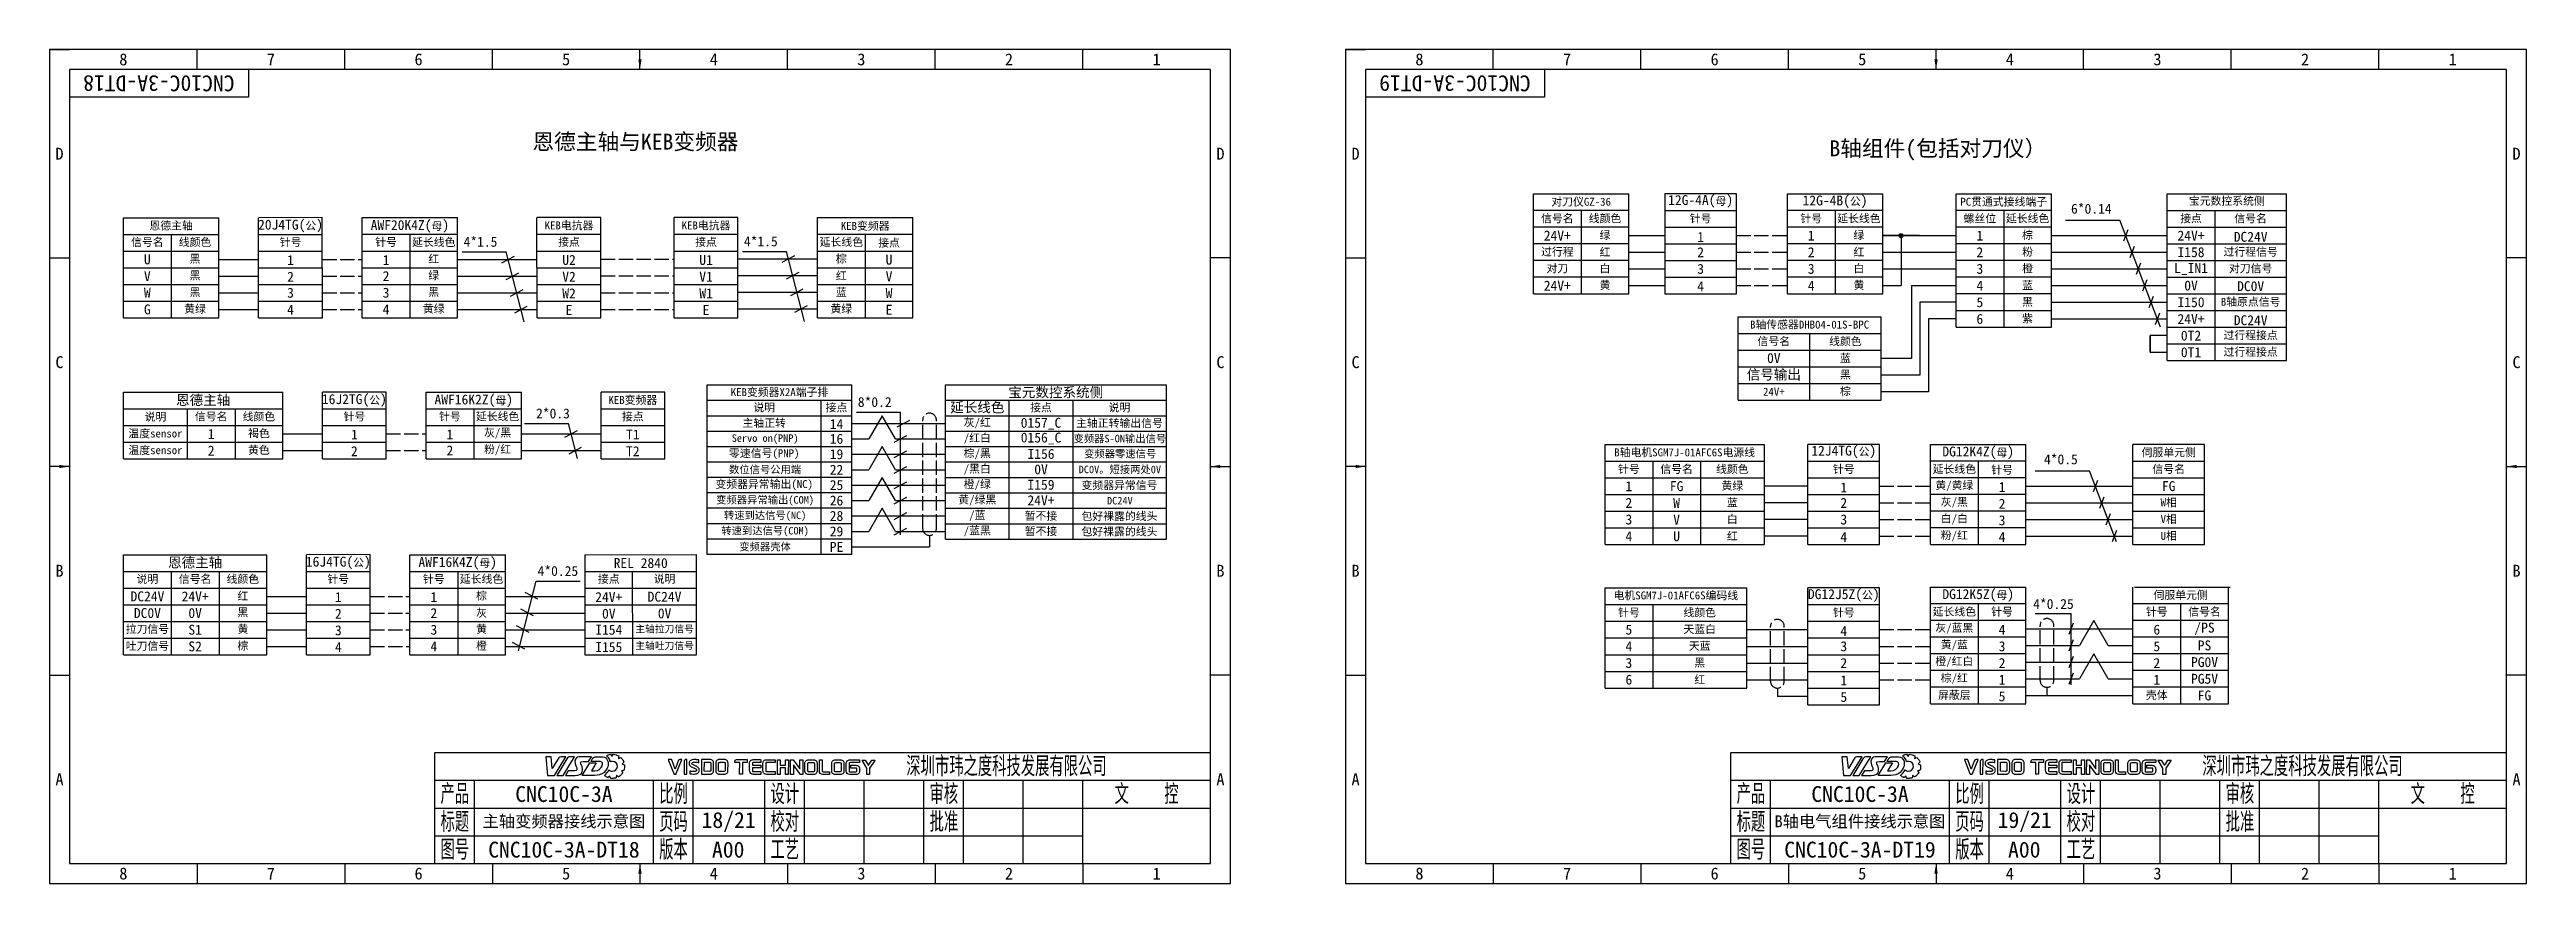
# Model space of a CAD drawing. Header units: millimetres. Extents: x 547 to 2149, y 622 to 1790.
# Drawn here: x 1199 to 1822, y 862 to 1072 of the extents above; entities that cross this region are included whole.
import ezdxf

# ---------------------------------------------------------------- set-up
doc = ezdxf.new("R2010")
doc.units = ezdxf.units.MM
doc.linetypes.add('ACAD_ISO02W100', pattern=[15, 12, -3])
for name, color, linetype in [('中文标注', 3, 'Continuous'), ('仅图框使用', 7, 'Continuous'), ('元器件与线路', 7, 'Continuous'), ('英文数字标注', 3, 'Continuous'), ('虚线', 7, 'ACAD_ISO02W100')]:
    doc.layers.add(name, color=color, linetype=linetype)
doc.styles.get("Standard").update_dxf_attribs({"font": 'txt', "bigfont": 'gbcbig.shx'})
doc.styles.add('宋体', font='')
doc.styles.get('宋体').set_extended_font_data('宋体')
doc.dimstyles.new('ISO-25', dxfattribs={"dimtxt": 2.5, "dimasz": 2.5, "dimexe": 1.25, "dimexo": 0.625, "dimtad": 1, "dimtxsty": 'Standard', "dimcen": 2.5, "dimadec": 0, "dimazin": 0, "dimtfac": 1, "dimtmove": 0, "dimatfit": 3, "dimfxl": 0, "dimarcsym": 0})

msp = doc.modelspace()

# ---------------------------------------------------------------- texts
at = {"layer": '中文标注', "attachment_point": 5}
for s, insert, char_height, width in [('{\\fSimSun|b0|i0|c134|p2;恩德主轴与KEB变频器}', (1346.06, 1048.95), 4, 59.4656), ('{\\fSimSun|b0|i0|c134|p2;B轴组件(包括对刀仪）}', (1673.65, 1046.96), 4, 58.2539), ('{\\fSimSun|b0|i0|c134|p2;对刀仪GZ-36}', (1583.92, 1033.93), 2, 24), ('{\\fSimSun|b0|i0|c134|p2;PC贯通式接线端子}', (1690.2, 1033.93), 2, 24), ('{\\fSimSun|b0|i0|c134|p2;恩德主轴}', (1229.29, 1027.91), 2, 24), ('{\\fSimSun|b0|i0|c134|p2;信号名}', (1577.92, 1029.73), 2, 12), ('{\\fSimSun|b0|i0|c134|p2;线颜色}', (1589.92, 1029.73), 2, 12), ('{\\fSimSun|b0|i0|c134|p2;针号}', (1613.97, 1029.73), 2, 18), ('{\\fSimSun|b0|i0|c134|p2;针号}', (1641.78, 1029.73), 2, 12), ('{\\fSimSun|b0|i0|c134|p2;延长线色}', (1653.78, 1029.73), 2, 12), ('{\\fSimSun|b0|i0|c134|p2;螺丝位}', (1684.2, 1029.73), 2, 12), ('{\\fSimSun|b0|i0|c134|p2;延长线色}', (1696.2, 1029.73), 2, 12), ('{\\fSimSun|b0|i0|c134|p2;接点}', (1737.31, 1029.73), 2, 12), ('{\\fSimSun|b0|i0|c134|p2;信号名}', (1752.31, 1029.73), 2, 18), ('{\\fSimSun|b0|i0|c134|p2;信号名}', (1223.29, 1023.77), 2, 12), ('{\\fSimSun|b0|i0|c134|p2;线颜色}', (1235.29, 1023.77), 2, 12), ('{\\fSimSun|b0|i0|c134|p2;针号}', (1259.31, 1023.77), 2, 16.0359), ('{\\fSimSun|b0|i0|c134|p2;针号}', (1283.33, 1023.79), 2, 12), ('{\\fSimSun|b0|i0|c134|p2;延长线色}', (1295.33, 1023.74), 2, 12), ('{\\fSimSun|b0|i0|c134|p2;接点}', (1329.35, 1023.79), 2, 16.0359), ('{\\fSimSun|b0|i0|c134|p2;接点}', (1363.81, 1023.79), 2, 16.0359), ('{\\fSimSun|b0|i0|c134|p2;延长线色}', (1397.84, 1023.79), 2, 12), ('{\\fSimSun|b0|i0|c134|p2;接点}', (1409.84, 1023.6), 2, 11.9939), ('{\\fSimSun|b0|i0|c134|p2;过行程}', (1577.92, 1021.33), 2, 12), ('{\\fSimSun|b0|i0|c134|p2;绿}', (1589.92, 1025.53), 2, 12), ('{\\fSimSun|b0|i0|c134|p2;红}', (1589.92, 1021.33), 2, 12), ('{\\fSimSun|b0|i0|c134|p2;绿}', (1653.78, 1025.53), 2, 12), ('{\\fSimSun|b0|i0|c134|p2;红}', (1653.78, 1021.33), 2, 12), ('{\\fSimSun|b0|i0|c134|p2;棕}', (1696.2, 1025.53), 2, 12), ('{\\fSimSun|b0|i0|c134|p2;粉}', (1696.2, 1021.33), 2, 12), ('{\\fSimSun|b0|i0|c134|p2;过行程信号}', (1752.31, 1021.33), 2, 18), ('{\\fSimSun|b0|i0|c134|p2;黑}', (1235.29, 1019.57), 2, 12), ('{\\fSimSun|b0|i0|c134|p2;黑}', (1235.29, 1015.37), 2, 12), ('{\\fSimSun|b0|i0|c134|p2;红}', (1295.33, 1019.59), 2, 12), ('{\\fSimSun|b0|i0|c134|p2;绿}', (1295.33, 1015.39), 2, 12), ('{\\fSimSun|b0|i0|c134|p2;棕}', (1397.84, 1019.59), 2, 12), ('{\\fSimSun|b0|i0|c134|p2;红}', (1397.84, 1015.39), 2, 12), ('{\\fSimSun|b0|i0|c134|p2;对刀}', (1577.92, 1017.13), 2, 12), ('{\\fSimSun|b0|i0|c134|p2;白}', (1589.92, 1017.13), 2, 12), ('{\\fSimSun|b0|i0|c134|p2;白}', (1653.78, 1017.13), 2, 12), ('{\\fSimSun|b0|i0|c134|p2;橙}', (1696.2, 1017.13), 2, 12), ('{\\fSimSun|b0|i0|c134|p2;对刀信号}', (1752.31, 1017.13), 2, 18), ('{\\fSimSun|b0|i0|c134|p2;W}', (1223.29, 1011.17), 2.5, 12), ('{\\fSimSun|b0|i0|c134|p2;黑}', (1235.29, 1011.17), 2, 12), ('{\\fSimSun|b0|i0|c134|p2;黑}', (1295.33, 1011.19), 2, 12), ('{\\fSimSun|b0|i0|c134|p2;蓝}', (1397.84, 1011.19), 2, 12), ('{\\fSimSun|b0|i0|c134|p2;黄}', (1589.92, 1012.93), 2, 12), ('{\\fSimSun|b0|i0|c134|p2;黄}', (1653.78, 1012.93), 2, 12), ('{\\fSimSun|b0|i0|c134|p2;蓝}', (1696.2, 1012.93), 2, 12), ('{\\fSimSun|b0|i0|c134|p2;黑}', (1696.2, 1008.73), 2, 12), ('{\\fSimSun|b0|i0|c134|p2;B轴原点信号}', (1752.31, 1008.73), 2, 18), ('{\\fSimSun|b0|i0|c134|p2;G}', (1223.29, 1006.91), 2.5, 12), ('{\\fSimSun|b0|i0|c134|p2;黄绿}', (1235.29, 1006.97), 2, 12), ('{\\fSimSun|b0|i0|c134|p2;黄绿}', (1295.33, 1006.99), 2, 12), ('{\\fSimSun|b0|i0|c134|p2;黄绿}', (1397.84, 1006.99), 2, 12), ('{\\fSimSun|b0|i0|c134|p2;紫}', (1696.2, 1004.53), 2, 12), ('{\\fSimSun|b0|i0|c134|p2;信号名}', (1632.38, 998.8), 2, 18), ('{\\fSimSun|b0|i0|c134|p2;线颜色}', (1650.38, 998.8), 2, 18), ('{\\fSimSun|b0|i0|c134|p2;过行程接点}', (1752.31, 1000.33), 2, 18), ('{\\fSimSun|b0|i0|c134|p2;过行程接点}', (1752.31, 996.13), 2, 18), ('{\\fSimSun|b0|i0|c134|p2;蓝}', (1650.38, 994.6), 2, 18), ('{\\fSimSun|b0|i0|c134|p2;黑}', (1650.38, 990.4), 2, 18), ('{\\fSimSun|b0|i0|c134|p2;恩德主轴}', (1237.34, 983.98), 2.5, 40.0359), ('{\\fSimSun|b0|i0|c134|p2;KEB变频器X2A端子排}', (1382.29, 986), 2, 36.3501), ('{\\fSimSun|b0|i0|c134|p2;宝元数控系统侧}', (1451.77, 985.92), 2.5, 55.5095), ('{\\fSimSun|b0|i0|c134|p2;24V+}', (1632.38, 986.2), 2, 18), ('{\\fSimSun|b0|i0|c134|p2;棕}', (1650.38, 986.2), 2, 18), ('{\\fSimSun|b0|i0|c134|p2;说明}', (1225.34, 979.78), 2, 16.0359), ('{\\fSimSun|b0|i0|c134|p2;信号名}', (1239.35, 979.84), 2, 12), ('{\\fSimSun|b0|i0|c134|p2;线颜色}', (1251.35, 979.84), 2, 12), ('{\\fSimSun|b0|i0|c134|p2;针号}', (1275.37, 979.84), 2, 16.0359), ('{\\fSimSun|b0|i0|c134|p2;针号}', (1299.39, 979.87), 2, 12), ('{\\fSimSun|b0|i0|c134|p2;延长线色}', (1311.39, 979.87), 2, 12), ('{\\fSimSun|b0|i0|c134|p2;接点}', (1345.41, 979.84), 2, 16.0359), ('{\\fSimSun|b0|i0|c134|p2;主轴正转}', (1378.45, 978.23), 2, 28.6623), ('{\\fSimSun|b0|i0|c134|p2;说明}', (1378.45, 982.12), 2, 28.6623), ('{\\fSimSun|b0|i0|c134|p2;接点}', (1396.63, 982.12), 2, 7.6877), ('{\\fSimSun|b0|i0|c134|p2;延长线色}', (1432.04, 982.12), 2.5, 16.0359), ('{\\fSimSun|b0|i0|c134|p2;灰/红}', (1432.04, 978.23), 2, 16.0359), ('{\\fSimSun|b0|i0|c134|p2;接点}', (1448.06, 982.12), 2, 16.0359), ('{\\fSimSun|b0|i0|c134|p2;主轴正转输出信号}', (1467.8, 978.19), 2, 23.4621), ('{\\fSimSun|b0|i0|c134|p2;说明}', (1467.8, 982.12), 2, 23.4499), ('{\\fSimSun|b0|i0|c134|p2;温度sensor}', (1225.34, 975.58), 2, 16.0359), ('{\\fSimSun|b0|i0|c134|p2;温度sensor}', (1225.34, 971.38), 2, 16.0359), ('{\\fSimSun|b0|i0|c134|p2;褐色}', (1251.35, 975.64), 2, 12), ('{\\fSimSun|b0|i0|c134|p2;黄色}', (1251.35, 971.44), 2, 12), ('{\\fSimSun|b0|i0|c134|p2;粉/红}', (1311.39, 971.47), 2, 12), ('{\\fSimSun|b0|i0|c134|p2;灰/黑}', (1311.39, 975.67), 2, 12), ('{\\fSimSun|b0|i0|c134|p2;Servo on(PNP)}', (1378.67, 974.27), 1.9, 29.1057), ('{\\fSimSun|b0|i0|c134|p2;/红白}', (1432.04, 974.34), 2, 16.0359), ('{\\fSimSun|b0|i0|c134|p2;变频器S-ON输出信号}', (1467.9, 974.3), 1.9, 24.8735), ('{\\fSimSun|b0|i0|c134|p2;B轴电机SGM7J-01AFC6S电源线}', (1609.95, 970.82), 2, 40.0662), ('{\\fSimSun|b0|i0|c134|p2;伺服单元侧}', (1731.7, 970.82), 2, 18), ('{\\fSimSun|b0|i0|c134|p2;数位信号公用端}', (1378.67, 966.5), 1.9, 29.1057), ('{\\fSimSun|b0|i0|c134|p2;/黑白}', (1432.04, 966.57), 2, 16.0359), ('{\\fSimSun|b0|i0|c134|p2;DC0V。短接两处0V}', (1467.9, 966.53), 1.9, 24.8735), ('{\\fSimSun|b0|i0|c134|p2;针号}', (1595.92, 966.62), 2, 12), ('{\\fSimSun|b0|i0|c134|p2;信号名}', (1607.92, 966.62), 2, 12), ('{\\fSimSun|b0|i0|c134|p2;线颜色}', (1621.95, 966.62), 2, 16.0662), ('{\\fSimSun|b0|i0|c134|p2;针号}', (1649.97, 966.62), 2, 18), ('{\\fSimSun|b0|i0|c134|p2;延长线色}', (1677.78, 966.62), 2, 12), ('{\\fSimSun|b0|i0|c134|p2;针号}', (1689.78, 966.41), 2, 12), ('{\\fSimSun|b0|i0|c134|p2;信号名}', (1731.7, 966.62), 2, 18), ('{\\fSimSun|b0|i0|c134|p2;变频器异常输出(NC)}', (1378.45, 962.69), 2, 28.6623), ('{\\fSimSun|b0|i0|c134|p2;变频器异常输出(COM)}', (1378.67, 958.73), 1.9, 29.1057), ('{\\fSimSun|b0|i0|c134|p2;黄/绿黑}', (1432.04, 958.8), 2, 16.0359), ('{\\fSimSun|b0|i0|c134|p2;橙/绿}', (1432.04, 962.69), 2, 16.0359), ('{\\fSimSun|b0|i0|c134|p2;DC24V}', (1467.9, 958.76), 1.9, 24.8735), ('{\\fSimSun|b0|i0|c134|p2;黄绿}', (1621.95, 962.42), 2, 16.0662), ('{\\fSimSun|b0|i0|c134|p2;蓝}', (1621.95, 958.22), 2, 16.0662), ('{\\fSimSun|b0|i0|c134|p2;黄/黄绿}', (1677.78, 962.42), 2, 12), ('{\\fSimSun|b0|i0|c134|p2;灰/黑}', (1677.78, 958.22), 2, 12), ('{\\fSimSun|b0|i0|c134|p2;白}', (1621.95, 954.02), 2, 16.0662), ('{\\fSimSun|b0|i0|c134|p2;白/白}', (1677.78, 954.02), 2, 12), ('{\\fSimSun|b0|i0|c134|p2;变频器壳体}', (1378.67, 947.07), 1.9, 29.1057), ('{\\fSimSun|b0|i0|c134|p2;红}', (1621.95, 949.82), 2, 16.0662), ('{\\fSimSun|b0|i0|c134|p2;粉/红}', (1677.78, 949.82), 2, 12), ('{\\fSimSun|b0|i0|c134|p2;恩德主轴}', (1235.32, 943.07), 2.5, 36), ('{\\fSimSun|b0|i0|c134|p2;REL 2840}', (1347.38, 943.06), 2.5, 28.0481), ('{\\fSimSun|b0|i0|c134|p2;说明}', (1223.32, 938.93), 2, 12), ('{\\fSimSun|b0|i0|c134|p2;信号名}', (1235.32, 938.93), 2, 12), ('{\\fSimSun|b0|i0|c134|p2;线颜色}', (1247.32, 938.93), 2, 12), ('{\\fSimSun|b0|i0|c134|p2;红}', (1247.32, 934.73), 2, 12), ('{\\fSimSun|b0|i0|c134|p2;针号}', (1271.33, 938.93), 2, 16.0359), ('{\\fSimSun|b0|i0|c134|p2;针号}', (1295.35, 938.94), 2, 12), ('{\\fSimSun|b0|i0|c134|p2;延长线色}', (1307.35, 938.94), 2, 12), ('{\\fSimSun|b0|i0|c134|p2;棕}', (1307.35, 934.74), 2, 12), ('{\\fSimSun|b0|i0|c134|p2;接点}', (1339.35, 938.94), 2, 12), ('{\\fSimSun|b0|i0|c134|p2;说明}', (1353.38, 938.97), 2, 16.0299), ('{\\fSimSun|b0|i0|c134|p2;电机SGM7J-01AFC6S编码线}', (1607.74, 934.81), 2, 35.654), ('{\\fSimSun|b0|i0|c134|p2;伺服单元侧}', (1734.7, 934.91), 2, 24), ('{\\fSimSun|b0|i0|c134|p2;黑}', (1247.32, 930.53), 2, 12), ('{\\fSimSun|b0|i0|c134|p2;灰}', (1307.35, 930.42), 2, 12), ('{\\fSimSun|b0|i0|c134|p2;针号}', (1595.92, 930.5), 2, 12), ('{\\fSimSun|b0|i0|c134|p2;线颜色}', (1613.74, 930.5), 2, 23.654), ('{\\fSimSun|b0|i0|c134|p2;针号}', (1649.97, 930.5), 2, 18), ('{\\fSimSun|b0|i0|c134|p2;延长线色}', (1677.78, 930.71), 2, 12), ('{\\fSimSun|b0|i0|c134|p2;针号}', (1689.78, 930.71), 2, 12), ('{\\fSimSun|b0|i0|c134|p2;针号}', (1728.7, 930.71), 2, 12), ('{\\fSimSun|b0|i0|c134|p2;信号名}', (1740.7, 930.71), 2, 12), ('{\\fSimSun|b0|i0|c134|p2;拉刀信号}', (1223.32, 926.33), 2, 12), ('{\\fSimSun|b0|i0|c134|p2;吐刀信号}', (1223.32, 922.07), 2, 12), ('{\\fSimSun|b0|i0|c134|p2;棕}', (1247.32, 922.13), 2, 12), ('{\\fSimSun|b0|i0|c134|p2;黄}', (1247.32, 926.33), 2, 12), ('{\\fSimSun|b0|i0|c134|p2;橙}', (1307.35, 922.14), 2, 12), ('{\\fSimSun|b0|i0|c134|p2;黄}', (1307.35, 926.34), 2, 12), ('{\\fSimSun|b0|i0|c134|p2;主轴拉刀信号}', (1353.39, 926.37), 1.8, 16.0299), ('{\\fSimSun|b0|i0|c134|p2;主轴吐刀信号}', (1353.39, 922.17), 1.8, 16.0299), ('{\\fSimSun|b0|i0|c134|p2;天蓝白}', (1613.74, 926.3), 2, 23.654), ('{\\fSimSun|b0|i0|c134|p2;天蓝}', (1613.74, 922.1), 2, 23.654), ('{\\fSimSun|b0|i0|c134|p2;灰/蓝黑}', (1677.78, 926.51), 2, 12), ('{\\fSimSun|b0|i0|c134|p2;黄/蓝}', (1677.78, 922.31), 2, 12), ('{\\fSimSun|b0|i0|c134|p2;黑}', (1613.74, 917.9), 2, 23.654), ('{\\fSimSun|b0|i0|c134|p2;橙/红白}', (1677.78, 918.11), 2, 12), ('{\\fSimSun|b0|i0|c134|p2;红}', (1613.74, 913.7), 2, 23.654), ('{\\fSimSun|b0|i0|c134|p2;屏蔽层}', (1677.78, 909.71), 2, 12), ('{\\fSimSun|b0|i0|c134|p2;棕/红}', (1677.78, 913.91), 2, 12), ('{\\fSimSun|b0|i0|c134|p2;壳体}', (1728.7, 909.71), 2, 12), ('{\\fSimSun|b0|i0|c134|p2;主轴变频器接线示意图}', (1328.07, 877.88), 3, 45), ('{\\fSimSun|b0|i0|c134|p2;B轴电气组件接线示意图}', (1654.05, 877.88), 3, 45)]:
    msp.add_mtext(s, dxfattribs=dict(at, insert=insert, char_height=char_height, width=width))
at = {"layer": '中文标注', "color": 6, "attachment_point": 5}
for s, insert, char_height, width in [('{\\fSimSun|b0|i0|c134|p2;零速信号(PNP)}', (1378.45, 970.46), 2, 28.6623), ('{\\fSimSun|b0|i0|c134|p2;棕/黑}', (1432.04, 970.46), 2, 16.0359), ('{\\fSimSun|b0|i0|c134|p2;变频器零速信号}', (1467.98, 970.46), 1.9, 24.6753)]:
    msp.add_mtext(s, dxfattribs=dict(at, insert=insert, char_height=char_height, width=width))
at = {"layer": '中文标注', "color": 2, "attachment_point": 5}
for s, insert, char_height, width in [('{\\fSimSun|b0|i0|c134|p2;转速到达信号(NC)}', (1378.67, 954.84), 1.9, 29.1057), ('{\\fSimSun|b0|i0|c134|p2;/蓝}', (1432.04, 954.92), 2, 16.0359), ('{\\fSimSun|b0|i0|c134|p2;转速到达信号(COM)}', (1378.67, 950.96), 1.9, 29.1057), ('{\\fSimSun|b0|i0|c134|p2;/蓝黑}', (1432.04, 951.03), 2, 16.0359)]:
    msp.add_mtext(s, dxfattribs=dict(at, insert=insert, char_height=char_height, width=width))
at = {"layer": '仅图框使用', "attachment_point": 5}
for s, insert, char_height, width in [('{\\fSimSun|b0|i0|c134|p2;8}', (1217.26, 1069.88), 3, 37.125), ('{\\fSimSun|b0|i0|c134|p2;7}', (1254.38, 1069.88), 3, 37.125), ('{\\fSimSun|b0|i0|c134|p2;6}', (1291.51, 1069.88), 3, 37.125), ('{\\fSimSun|b0|i0|c134|p2;5}', (1328.63, 1069.88), 3, 37.125), ('{\\fSimSun|b0|i0|c134|p2;4}', (1365.76, 1069.88), 3, 37.125), ('{\\fSimSun|b0|i0|c134|p2;3}', (1402.88, 1069.88), 3, 37.125), ('{\\fSimSun|b0|i0|c134|p2;2}', (1440.01, 1069.88), 3, 37.125), ('{\\fSimSun|b0|i0|c134|p2;1}', (1477.13, 1069.88), 3, 37.125), ('{\\fSimSun|b0|i0|c134|p2;8}', (1543.24, 1069.88), 3, 37.125), ('{\\fSimSun|b0|i0|c134|p2;7}', (1580.37, 1069.88), 3, 37.125), ('{\\fSimSun|b0|i0|c134|p2;6}', (1617.49, 1069.88), 3, 37.125), ('{\\fSimSun|b0|i0|c134|p2;5}', (1654.62, 1069.88), 3, 37.125), ('{\\fSimSun|b0|i0|c134|p2;4}', (1691.74, 1069.88), 3, 37.125), ('{\\fSimSun|b0|i0|c134|p2;3}', (1728.87, 1069.88), 3, 37.125), ('{\\fSimSun|b0|i0|c134|p2;2}', (1765.99, 1069.88), 3, 37.125), ('{\\fSimSun|b0|i0|c134|p2;1}', (1803.12, 1069.88), 3, 37.125), ('{\\fSimSun|b0|i0|c134|p2;D}', (1201.2, 1046.13), 3, 5), ('{\\fSimSun|b0|i0|c134|p2;D}', (1493.2, 1046.13), 3, 5), ('{\\fSimSun|b0|i0|c134|p2;D}', (1527.18, 1046.13), 3, 5), ('{\\fSimSun|b0|i0|c134|p2;D}', (1819.18, 1046.13), 3, 5), ('{\\fSimSun|b0|i0|c134|p2;C}', (1201.2, 993.63), 3, 5), ('{\\fSimSun|b0|i0|c134|p2;C}', (1493.2, 993.63), 3, 5), ('{\\fSimSun|b0|i0|c134|p2;C}', (1527.18, 993.63), 3, 5), ('{\\fSimSun|b0|i0|c134|p2;C}', (1819.18, 993.63), 3, 5), ('{\\fSimSun|b0|i0|c134|p2;B}', (1201.2, 941.13), 3, 5), ('{\\fSimSun|b0|i0|c134|p2;B}', (1493.2, 941.13), 3, 5), ('{\\fSimSun|b0|i0|c134|p2;B}', (1527.18, 941.13), 3, 5), ('{\\fSimSun|b0|i0|c134|p2;B}', (1819.18, 941.13), 3, 5), ('{\\fSimSun|b0|i0|c134|p2;A}', (1201.2, 888.63), 3, 5), ('产品', (1300.63, 884.88), 5, 10.1092), ('比例', (1355.63, 884.88), 5, 10.1092), ('设计', (1383.63, 884.88), 5, 10.1092), ('审核', (1423.63, 884.88), 5, 10.1092), ('文  控', (1474.63, 884.88), 5, 32.125), ('{\\fSimSun|b0|i0|c134|p2;A}', (1493.2, 888.63), 3, 5), ('{\\fSimSun|b0|i0|c134|p2;A}', (1527.18, 888.63), 3, 5), ('产品', (1626.61, 884.88), 5, 10.1092), ('比例', (1681.61, 884.88), 5, 10.1092), ('设计', (1709.61, 884.88), 5, 10.1092), ('审核', (1749.61, 884.88), 5, 10.1092), ('文  控', (1800.62, 884.88), 5, 32.125), ('{\\fSimSun|b0|i0|c134|p2;A}', (1819.18, 888.63), 3, 5), ('标题', (1300.63, 877.88), 5, 10.1092), ('页码', (1355.63, 877.88), 5, 10.1092), ('校对', (1383.63, 877.88), 5, 10.1092), ('批准', (1423.63, 877.88), 5, 10.1092), ('标题', (1626.61, 877.88), 5, 10.1092), ('页码', (1681.61, 877.88), 5, 10.1092), ('校对', (1709.61, 877.88), 5, 10.1092), ('批准', (1749.61, 877.88), 5, 10.1092), ('图号', (1300.63, 870.88), 5, 10.1092), ('版本', (1355.63, 870.88), 5, 10.1092), ('工艺', (1383.63, 870.88), 5, 10.1092), ('图号', (1626.61, 870.88), 5, 10.1092), ('版本', (1681.61, 870.88), 5, 10.1092), ('工艺', (1709.61, 870.88), 5, 10.1092), ('{\\fSimSun|b0|i0|c134|p2;8}', (1217.26, 864.88), 3, 37.125), ('{\\fSimSun|b0|i0|c134|p2;7}', (1254.38, 864.88), 3, 37.125), ('{\\fSimSun|b0|i0|c134|p2;6}', (1291.51, 864.88), 3, 37.125), ('{\\fSimSun|b0|i0|c134|p2;5}', (1328.63, 864.88), 3, 37.125), ('{\\fSimSun|b0|i0|c134|p2;4}', (1365.76, 864.88), 3, 37.125), ('{\\fSimSun|b0|i0|c134|p2;3}', (1402.88, 864.88), 3, 37.125), ('{\\fSimSun|b0|i0|c134|p2;2}', (1440.01, 864.88), 3, 37.125), ('{\\fSimSun|b0|i0|c134|p2;1}', (1477.13, 864.88), 3, 37.125), ('{\\fSimSun|b0|i0|c134|p2;8}', (1543.24, 864.88), 3, 37.125), ('{\\fSimSun|b0|i0|c134|p2;7}', (1580.37, 864.88), 3, 37.125), ('{\\fSimSun|b0|i0|c134|p2;6}', (1617.49, 864.88), 3, 37.125), ('{\\fSimSun|b0|i0|c134|p2;5}', (1654.62, 864.88), 3, 37.125), ('{\\fSimSun|b0|i0|c134|p2;4}', (1691.74, 864.88), 3, 37.125), ('{\\fSimSun|b0|i0|c134|p2;3}', (1728.87, 864.88), 3, 37.125), ('{\\fSimSun|b0|i0|c134|p2;2}', (1765.99, 864.88), 3, 37.125), ('{\\fSimSun|b0|i0|c134|p2;1}', (1803.12, 864.88), 3, 37.125)]:
    msp.add_mtext(s, dxfattribs=dict(at, insert=insert, char_height=char_height, width=width))
at = {"layer": '仅图框使用', "color": 4, "char_height": 5, "width": 102.6342, "attachment_point": 5}
for insert in [(1439.38, 891.88), (1765.36, 891.88)]:
    msp.add_mtext('深圳市玮之度科技发展有限公司', dxfattribs=dict(at, insert=insert))
at = {"layer": '英文数字标注', "char_height": 4, "width": 45, "attachment_point": 5, "rotation": 180}
for s, insert in [('{\\fSimSun|b0|i0|c134|p2;CNC10C-3A-DT18}', (1226.2, 1063.88)), ('{\\fSimSun|b0|i0|c134|p2;CNC10C-3A-DT19}', (1552.18, 1063.88))]:
    msp.add_mtext(s, dxfattribs=dict(at, insert=insert))
at = {"layer": '英文数字标注', "attachment_point": 5}
for s, insert, char_height, width in [('{\\fSimSun|b0|i0|c134|p2;12G-4A(\\H0.8x;母\\H1.25x;)}', (1613.97, 1034.14), 2.5, 18), ('{\\fSimSun|b0|i0|c134|p2;12G-4B(\\H0.8x;公\\H1.25x;)}', (1647.78, 1034.03), 2.5, 24), ('{\\fSimSun|b0|i0|c134|p2;宝元数控系统侧}', (1746.31, 1034.14), 2, 30), ('{\\fSimSun|b0|i0|c134|p2;20J4TG(\\H0.8x;公\\H1.25x;)}', (1259.31, 1027.94), 2.5, 16.0298), ('{\\fSimSun|b0|i0|c134|p2;AWF20K4Z(\\H0.8x;母\\H1.25x;)}', (1289.33, 1027.84), 2.5, 24), ('{\\fSimSun|b0|i0|c134|p2;KEB电抗器}', (1329.35, 1027.96), 2, 16.0298), ('{\\fSimSun|b0|i0|c134|p2;KEB电抗器}', (1363.81, 1027.96), 2, 16.0298), ('{\\fSimSun|b0|i0|c134|p2;KEB变频器}', (1403.84, 1027.84), 2, 24), ('{\\fSimSun|b0|i0|c134|p2;24V+}', (1577.92, 1025.53), 2.5, 12), ('{\\fSimSun|b0|i0|c134|p2;2}', (1613.97, 1021.33), 2.5, 18), ('{\\fSimSun|b0|i0|c134|p2;1}', (1613.97, 1025.19), 2.5, 18), ('{\\fSimSun|b0|i0|c134|p2;2}', (1641.78, 1021.33), 2.5, 12), ('{\\fSimSun|b0|i0|c134|p2;1}', (1641.78, 1025.53), 2.5, 12), ('{\\fSimSun|b0|i0|c134|p2;2}', (1684.2, 1021.33), 2.5, 12), ('{\\fSimSun|b0|i0|c134|p2;1}', (1684.2, 1025.53), 2.5, 12), ('{\\fSimSun|b0|i0|c134|p2;24V+}', (1737.31, 1025.53), 2.5, 12), ('{\\fSimSun|b0|i0|c134|p2;I158}', (1737.31, 1021.33), 2.5, 12), ('{\\fSimSun|b0|i0|c134|p2;DC24V}', (1752.31, 1025.19), 2.5, 18), ('{\\fSimSun|b0|i0|c134|p2;V}', (1223.29, 1015.31), 2.5, 12), ('{\\fSimSun|b0|i0|c134|p2;U}', (1223.29, 1019.51), 2.5, 12), ('{\\fSimSun|b0|i0|c134|p2;2}', (1259.3, 1015.15), 2.5, 16.0359), ('{\\fSimSun|b0|i0|c134|p2;1}', (1259.31, 1019.35), 2.5, 16.0359), ('{\\fSimSun|b0|i0|c134|p2;2}', (1283.33, 1015.33), 2.5, 12.0057), ('{\\fSimSun|b0|i0|c134|p2;1}', (1283.33, 1019.37), 2.5, 11.9996), ('{\\fSimSun|b0|i0|c134|p2;V2}', (1329.35, 1015.18), 2.5, 16.0359), ('{\\fSimSun|b0|i0|c134|p2;U2}', (1329.35, 1019.38), 2.5, 16.0359), ('{\\fSimSun|b0|i0|c134|p2;V1}', (1363.81, 1015.18), 2.5, 16.0359), ('{\\fSimSun|b0|i0|c134|p2;U1}', (1363.82, 1019.38), 2.5, 16.0359), ('{\\fSimSun|b0|i0|c134|p2;V}', (1409.84, 1015.24), 2.5, 11.9995), ('{\\fSimSun|b0|i0|c134|p2;U}', (1409.84, 1019.44), 2.5, 11.9934), ('{\\fSimSun|b0|i0|c134|p2;3}', (1613.97, 1017.13), 2.5, 18), ('{\\fSimSun|b0|i0|c134|p2;3}', (1641.78, 1017.13), 2.5, 12), ('{\\fSimSun|b0|i0|c134|p2;3}', (1684.2, 1017.13), 2.5, 12), ('{\\fSimSun|b0|i0|c134|p2;L_IN1}', (1737.31, 1017.13), 2.5, 12), ('{\\fSimSun|b0|i0|c134|p2;3}', (1259.3, 1011.11), 2.5, 16.0354), ('{\\fSimSun|b0|i0|c134|p2;3}', (1283.33, 1011.13), 2.5, 11.9996), ('{\\fSimSun|b0|i0|c134|p2;W2}', (1329.35, 1010.98), 2.5, 16.0359), ('{\\fSimSun|b0|i0|c134|p2;W1}', (1363.82, 1010.98), 2.5, 16.0359), ('{\\fSimSun|b0|i0|c134|p2;W}', (1409.84, 1011.04), 2.5, 11.9934), ('{\\fSimSun|b0|i0|c134|p2;24V+}', (1577.92, 1012.93), 2.5, 12), ('{\\fSimSun|b0|i0|c134|p2;4}', (1613.97, 1012.76), 2.5, 18), ('{\\fSimSun|b0|i0|c134|p2;4}', (1641.78, 1012.93), 2.5, 12), ('{\\fSimSun|b0|i0|c134|p2;4}', (1684.2, 1012.93), 2.5, 12), ('{\\fSimSun|b0|i0|c134|p2;5}', (1684.2, 1008.73), 2.5, 12), ('{\\fSimSun|b0|i0|c134|p2;I150}', (1737.31, 1008.73), 2.5, 12), ('{\\fSimSun|b0|i0|c134|p2;0V}', (1737.31, 1012.93), 2.5, 12), ('{\\fSimSun|b0|i0|c134|p2;DC0V}', (1752.31, 1012.76), 2.5, 18), ('{\\fSimSun|b0|i0|c134|p2;4}', (1259.3, 1006.89), 2.5, 16.0355), ('{\\fSimSun|b0|i0|c134|p2;4}', (1283.33, 1006.93), 2.5, 11.9996), ('{\\fSimSun|b0|i0|c134|p2;E}', (1329.35, 1006.78), 2.5, 16.0359), ('{\\fSimSun|b0|i0|c134|p2;E}', (1363.81, 1006.78), 2.5, 16.0359), ('{\\fSimSun|b0|i0|c134|p2;E}', (1409.84, 1006.84), 2.5, 11.9995), ('{\\fSimSun|b0|i0|c134|p2;B轴传感器DHB04-01S-BPC}', (1641.38, 1003), 2, 36), ('{\\fSimSun|b0|i0|c134|p2;6}', (1684.2, 1004.53), 2.5, 12), ('{\\fSimSun|b0|i0|c134|p2;24V+}', (1737.31, 1004.53), 2.5, 12), ('{\\fSimSun|b0|i0|c134|p2;DC24V}', (1752.31, 1004.19), 2.5, 18), ('{\\fSimSun|b0|i0|c134|p2;0T2}', (1737.31, 1000.33), 2.5, 12), ('{\\fSimSun|b0|i0|c134|p2;0T1}', (1737.31, 996.13), 2.5, 12), ('{\\fSimSun|b0|i0|c134|p2;信号输出}', (1632.38, 990.4), 2.5, 18), ('{\\fSimSun|b0|i0|c134|p2;0V}', (1632.38, 994.67), 2.5, 18), ('{\\fSimSun|b0|i0|c134|p2;16J2TG(\\H0.8x;公\\H1.25x;)}', (1275.37, 984.01), 2.5, 16.0298), ('{\\fSimSun|b0|i0|c134|p2;AWF16K2Z(\\H0.8x;母\\H1.25x;)}', (1305.39, 983.92), 2.5, 24), ('{\\fSimSun|b0|i0|c134|p2;KEB变频器}', (1345.41, 984.01), 2, 16.0298), ('{\\fSimSun|b0|i0|c134|p2;14}', (1396.63, 978.06), 2.5, 7.6877), ('{\\fSimSun|b0|i0|c134|p2;0157_C}', (1448.06, 978.15), 2.5, 16.0115), ('{\\fSimSun|b0|i0|c134|p2;2}', (1239.35, 971.38), 2.5, 12), ('{\\fSimSun|b0|i0|c134|p2;1}', (1239.35, 975.58), 2.5, 12), ('{\\fSimSun|b0|i0|c134|p2;2}', (1275.36, 971.23), 2.5, 16.0359), ('{\\fSimSun|b0|i0|c134|p2;1}', (1275.37, 975.43), 2.5, 16.0359), ('{\\fSimSun|b0|i0|c134|p2;2}', (1299.39, 971.41), 2.5, 12.0057), ('{\\fSimSun|b0|i0|c134|p2;1}', (1299.39, 975.44), 2.5, 11.9996), ('{\\fSimSun|b0|i0|c134|p2;T2}', (1345.41, 971.23), 2.5, 16.0359), ('{\\fSimSun|b0|i0|c134|p2;T1}', (1345.41, 975.43), 2.5, 16.0359), ('{\\fSimSun|b0|i0|c134|p2;16}', (1396.63, 974.34), 2.5, 7.6877), ('{\\fSimSun|b0|i0|c134|p2;0156_C}', (1448.07, 974.43), 2.5, 16.0115), ('{\\fSimSun|b0|i0|c134|p2;12J4TG(\\H0.8x;公\\H1.25x;)}', (1649.97, 971.03), 2.5, 18), ('{\\fSimSun|b0|i0|c134|p2;DG12K4Z(\\H0.8x;母\\H1.25x;)}', (1683.78, 970.82), 2.5, 24), ('{\\fSimSun|b0|i0|c134|p2;22}', (1396.63, 966.57), 2.5, 7.6877), ('{\\fSimSun|b0|i0|c134|p2;0V}', (1448.07, 966.65), 2.5, 16.0115), ('{\\fSimSun|b0|i0|c134|p2;25}', (1396.63, 962.69), 2.5, 7.6877), ('{\\fSimSun|b0|i0|c134|p2;26}', (1396.63, 958.8), 2.5, 7.6877), ('{\\fSimSun|b0|i0|c134|p2;24V+}', (1448.06, 958.88), 2.5, 16.0115), ('{\\fSimSun|b0|i0|c134|p2;I159}', (1448.06, 962.77), 2.5, 16.0115), ('{\\fSimSun|b0|i0|c134|p2;变频器异常信号}', (1467.8, 962.55), 2, 23.4621), ('{\\fSimSun|b0|i0|c134|p2;2}', (1595.92, 958.22), 2.5, 12), ('{\\fSimSun|b0|i0|c134|p2;1}', (1595.92, 962.42), 2.5, 12), ('{\\fSimSun|b0|i0|c134|p2;FG}', (1607.92, 962.42), 2.5, 12), ('{\\fSimSun|b0|i0|c134|p2;W}', (1607.92, 958.22), 2.5, 12), ('{\\fSimSun|b0|i0|c134|p2;2}', (1649.97, 958.22), 2.5, 18), ('{\\fSimSun|b0|i0|c134|p2;1}', (1649.97, 962.09), 2.5, 18), ('{\\fSimSun|b0|i0|c134|p2;1}', (1689.78, 962.21), 2.5, 12), ('{\\fSimSun|b0|i0|c134|p2;W相}', (1731.7, 958.22), 2, 18), ('{\\fSimSun|b0|i0|c134|p2;FG}', (1731.7, 962.42), 2.5, 18), ('{\\fSimSun|b0|i0|c134|p2;3}', (1595.92, 954.02), 2.5, 12), ('{\\fSimSun|b0|i0|c134|p2;V}', (1607.92, 954.02), 2.5, 12), ('{\\fSimSun|b0|i0|c134|p2;3}', (1649.97, 954.02), 2.5, 18), ('{\\fSimSun|b0|i0|c134|p2;3}', (1689.78, 953.81), 2.5, 12), ('{\\fSimSun|b0|i0|c134|p2;2}', (1689.78, 958.01), 2.5, 12), ('{\\fSimSun|b0|i0|c134|p2;V相}', (1731.7, 954.02), 2, 18), ('{\\fSimSun|b0|i0|c134|p2;PE}', (1396.63, 947.14), 2.5, 7.6877), ('{\\fSimSun|b0|i0|c134|p2;4}', (1595.92, 949.82), 2.5, 12), ('{\\fSimSun|b0|i0|c134|p2;U}', (1607.92, 949.82), 2.5, 12), ('{\\fSimSun|b0|i0|c134|p2;4}', (1649.97, 949.66), 2.5, 18), ('{\\fSimSun|b0|i0|c134|p2;4}', (1689.78, 949.61), 2.5, 12), ('{\\fSimSun|b0|i0|c134|p2;U相}', (1731.7, 949.82), 2, 18), ('{\\fSimSun|b0|i0|c134|p2;16J4TG(\\H0.8x;公\\H1.25x;)}', (1271.33, 943.1), 2.5, 16.0298), ('{\\fSimSun|b0|i0|c134|p2;AWF16K4Z(\\H0.8x;母\\H1.25x;)}', (1301.35, 942.98), 2.5, 24), ('{\\fSimSun|b0|i0|c134|p2;DC24V}', (1223.32, 934.67), 2.5, 12), ('{\\fSimSun|b0|i0|c134|p2;24V+}', (1235.32, 934.67), 2.5, 12), ('{\\fSimSun|b0|i0|c134|p2;1}', (1271.33, 934.51), 2.5, 16.0359), ('{\\fSimSun|b0|i0|c134|p2;1}', (1295.35, 934.51), 2.5, 11.9996), ('{\\fSimSun|b0|i0|c134|p2;24V+}', (1339.35, 934.51), 2.5, 11.9996), ('{\\fSimSun|b0|i0|c134|p2;DC24V}', (1353.38, 934.58), 2.5, 16.0366), ('{\\fSimSun|b0|i0|c134|p2;DG12J5Z(\\H0.8x;公\\H1.25x;)}', (1649.97, 934.91), 2.5, 18), ('{\\fSimSun|b0|i0|c134|p2;DG12K5Z(\\H0.8x;母\\H1.25x;)}', (1683.78, 934.91), 2.5, 24), ('{\\fSimSun|b0|i0|c134|p2;DC0V}', (1223.32, 930.47), 2.5, 12), ('{\\fSimSun|b0|i0|c134|p2;0V}', (1235.32, 930.47), 2.5, 12), ('{\\fSimSun|b0|i0|c134|p2;2}', (1271.33, 930.31), 2.5, 16.0359), ('{\\fSimSun|b0|i0|c134|p2;2}', (1295.35, 930.47), 2.5, 12.0057), ('{\\fSimSun|b0|i0|c134|p2;0V}', (1339.36, 930.31), 2.5, 11.9996), ('{\\fSimSun|b0|i0|c134|p2;0V}', (1353.39, 930.38), 2.5, 16.0366), ('{\\fSimSun|b0|i0|c134|p2;/PS}', (1740.7, 926.51), 2.5, 12), ('{\\fSimSun|b0|i0|c134|p2;S1}', (1235.32, 926.27), 2.5, 12), ('{\\fSimSun|b0|i0|c134|p2;S2}', (1235.32, 922.07), 2.5, 12), ('{\\fSimSun|b0|i0|c134|p2;3}', (1271.33, 926.11), 2.5, 16.0359), ('{\\fSimSun|b0|i0|c134|p2;4}', (1271.33, 921.91), 2.5, 16.0359), ('{\\fSimSun|b0|i0|c134|p2;3}', (1295.35, 926.27), 2.5, 11.9996), ('{\\fSimSun|b0|i0|c134|p2;4}', (1295.35, 922.07), 2.5, 11.9996), ('{\\fSimSun|b0|i0|c134|p2;I154}', (1339.35, 926.27), 2.5, 12.003), ('{\\fSimSun|b0|i0|c134|p2;I155}', (1339.35, 921.91), 2.5, 11.9996), ('{\\fSimSun|b0|i0|c134|p2;4}', (1595.92, 922.1), 2.5, 12), ('{\\fSimSun|b0|i0|c134|p2;5}', (1595.92, 926.3), 2.5, 12), ('{\\fSimSun|b0|i0|c134|p2;4}', (1649.97, 925.96), 2.5, 18), ('{\\fSimSun|b0|i0|c134|p2;3}', (1649.97, 922.1), 2.5, 18), ('{\\fSimSun|b0|i0|c134|p2;4}', (1689.78, 926.3), 2.5, 12), ('{\\fSimSun|b0|i0|c134|p2;3}', (1689.78, 922.1), 2.5, 12), ('{\\fSimSun|b0|i0|c134|p2;5}', (1728.7, 922.1), 2.5, 12), ('{\\fSimSun|b0|i0|c134|p2;6}', (1728.7, 926.3), 2.5, 12), ('{\\fSimSun|b0|i0|c134|p2;PS}', (1740.7, 922.31), 2.5, 12), ('{\\fSimSun|b0|i0|c134|p2;3}', (1595.92, 917.9), 2.5, 12), ('{\\fSimSun|b0|i0|c134|p2;2}', (1649.97, 917.9), 2.5, 18), ('{\\fSimSun|b0|i0|c134|p2;2}', (1689.78, 917.9), 2.5, 12), ('{\\fSimSun|b0|i0|c134|p2;2}', (1728.7, 917.9), 2.5, 12), ('{\\fSimSun|b0|i0|c134|p2;PG0V}', (1740.7, 918.11), 2.5, 12), ('{\\fSimSun|b0|i0|c134|p2;6}', (1595.92, 913.7), 2.5, 12), ('{\\fSimSun|b0|i0|c134|p2;5}', (1649.97, 909.33), 2.5, 18), ('{\\fSimSun|b0|i0|c134|p2;1}', (1649.97, 913.53), 2.5, 18), ('{\\fSimSun|b0|i0|c134|p2;5}', (1689.78, 909.5), 2.5, 12), ('{\\fSimSun|b0|i0|c134|p2;1}', (1689.78, 913.7), 2.5, 12), ('{\\fSimSun|b0|i0|c134|p2;1}', (1728.7, 913.7), 2.5, 12), ('{\\fSimSun|b0|i0|c134|p2;PG5V}', (1740.7, 913.91), 2.5, 12), ('{\\fSimSun|b0|i0|c134|p2;FG}', (1740.7, 909.71), 2.5, 12), ('{\\fSimSun|b0|i0|c134|p2;CNC10C-3A}', (1328.07, 884.88), 4, 45), ('{\\fSimSun|b0|i0|c134|p2;CNC10C-3A}', (1654.05, 884.88), 4, 45), ('{\\fSimSun|b0|i0|c134|p2;CNC10C-3A-DT18}', (1328.07, 870.88), 4, 45), ('{\\fSimSun|b0|i0|c134|p2;CNC10C-3A-DT19}', (1654.05, 870.88), 4, 45)]:
    msp.add_mtext(s, dxfattribs=dict(at, insert=insert, char_height=char_height, width=width))
at = {"layer": '英文数字标注', "color": 4, "char_height": 2.5}
for s, insert, width, attachment_point in [('{\\fSimSun|b0|i0|c134|p2;6*0.14}', (1712.23, 1032.26), 18, 5), ('{\\fSimSun|b0|i0|c134|p2;4*1.5}', (1302.83, 1025.22), 9.8606, 1), ('{\\fSimSun|b0|i0|c134|p2;4*1.5}', (1373.34, 1025.32), 9.8606, 1), ('{\\fSimSun|b0|i0|c134|p2;8*0.2}', (1401.99, 984.86), 9.8606, 1), ('{\\fSimSun|b0|i0|c134|p2;2*0.3}', (1321.06, 981.99), 9.8606, 1), ('{\\fSimSun|b0|i0|c134|p2;4*0.5}', (1704.58, 969.16), 18, 5), ('{\\fSimSun|b0|i0|c134|p2;4*0.25}', (1321.45, 942.33), 9.8606, 1), ('{\\fSimSun|b0|i0|c134|p2;4*0.25}', (1702.71, 932.75), 18, 5)]:
    msp.add_mtext(s, dxfattribs=dict(at, insert=insert, width=width, attachment_point=attachment_point))
at = {"layer": '英文数字标注', "color": 6, "char_height": 2.5, "attachment_point": 5}
for s, insert, width in [('{\\fSimSun|b0|i0|c134|p2;19}', (1396.63, 970.46), 7.6877), ('{\\fSimSun|b0|i0|c134|p2;I156}', (1448.07, 970.54), 16.0115)]:
    msp.add_mtext(s, dxfattribs=dict(at, insert=insert, width=width))
at = {"layer": '英文数字标注', "color": 2, "attachment_point": 5}
for s, insert, char_height, width in [('{\\fSimSun|b0|i0|c134|p2;28}', (1396.63, 954.92), 2.5, 7.6877), ('{\\fSimSun|b0|i0|c134|p2;暂不接}', (1448.06, 954.83), 2, 16.0115), ('{\\fSimSun|b0|i0|c134|p2;包好裸露的线头}', (1467.8, 954.78), 2, 23.4621), ('{\\fSimSun|b0|i0|c134|p2;29}', (1396.63, 951.03), 2.5, 7.6877), ('{\\fSimSun|b0|i0|c134|p2;暂不接}', (1448.06, 950.95), 2, 16.0115), ('{\\fSimSun|b0|i0|c134|p2;包好裸露的线头}', (1467.8, 950.89), 2, 23.4621)]:
    msp.add_mtext(s, dxfattribs=dict(at, insert=insert, char_height=char_height, width=width))
at = {"layer": '英文数字标注', "char_height": 4, "width": 18.3671, "attachment_point": 5, "style": '宋体'}
for s, insert in [('18/21', (1369.5, 877.88)), ('19/21', (1695.48, 877.88)), ('A00', (1369.39, 870.88)), ('A00', (1695.37, 870.88))]:
    msp.add_mtext(s, dxfattribs=dict(at, insert=insert))

# ---------------------------------------------------------------- blocks, each defined once
blk = doc.blocks.new('Logo-pic')
at = {"layer": '仅图框使用', "color": 4}
for points in [[(1.39, 0), (1.39, 0), (0, 0), (0, 0)], [(0, 0), (0, 0), (0.42, -4.7), (0.42, -4.7)], [(15.35, 0.28), (15.42, 0.32), (15.49, 0.35), (15.57, 0.38)], [(16.08, -0.66), (15.92, -0.31), (15.66, 0), (15.35, 0.28)], [(15.57, 0.38), (15.69, 0.44), (15.83, 0.49), (15.99, 0.54)], [(15.99, 0.54), (15.99, 0.54), (16.28, 0.62), (16.28, 0.62)], [(16.28, 0.62), (16.28, 0.62), (16.46, 0.38), (16.46, 0.38)], [(16.46, 0.38), (16.46, 0.38), (16.69, 0.09), (16.69, 0.09)], [(16.69, 0.09), (16.69, 0.09), (16.85, 0.39), (16.85, 0.39)], [(16.85, 0.39), (16.85, 0.39), (17, 0.65), (17, 0.65)], [(17, 0.65), (17.24, 0.64), (17.5, 0.58), (17.73, 0.5)], [(17.73, 0.5), (17.86, 0.46), (18, 0.4), (18.12, 0.34)], [(18.12, 0.34), (18.12, 0.34), (18.38, 0.2), (18.38, 0.2)], [(18.38, 0.2), (18.38, 0.2), (18.35, -0.09), (18.35, -0.09)], [(0.42, -4.7), (0.42, -4.7), (2.21, -4.71), (2.21, -4.71)], [(1.66, -2.95), (1.66, -2.95), (1.39, 0), (1.39, 0)], [(3.14, -0.56), (3.14, -0.56), (1.66, -2.95), (1.66, -2.95)], [(2.21, -4.71), (2.21, -4.71), (5.1, -0.01), (5.1, -0.01)], [(5.31, -0.56), (5.31, -0.56), (2.78, -4.71), (2.78, -4.71)], [(2.78, -4.71), (2.78, -4.71), (4.4, -4.71), (4.4, -4.71)], [(4.11, -0.01), (3.65, -0.01), (3.39, -0.16), (3.14, -0.56)], [(5.1, -0.01), (5.1, -0.01), (4.11, -0.01), (4.11, -0.01)], [(4.4, -4.71), (4.4, -4.71), (7.29, -0.02), (7.29, -0.02)], [(5.7, -3.51), (5.7, -3.51), (4.96, -4.72), (4.96, -4.72)], [(4.96, -4.72), (4.96, -4.72), (6.17, -4.73), (6.17, -4.73)], [(6.29, -0.01), (5.83, -0.01), (5.59, -0.13), (5.31, -0.56)], [(6.79, -3.52), (6.79, -3.52), (5.7, -3.51), (5.7, -3.51)], [(6.17, -4.73), (6.17, -4.73), (7.42, -4.73), (7.42, -4.73)], [(7.28, -0.02), (7.28, -0.02), (6.29, -0.01), (6.29, -0.01)], [(7.36, -3.52), (7.36, -3.52), (6.79, -3.52), (6.79, -3.52)], [(7.5, -0.58), (7.03, -1.34), (7.55, -2.13), (7.8, -2.82)], [(7.29, -0.02), (7.29, -0.02), (7.28, -0.02), (7.28, -0.02)], [(7.8, -2.82), (7.92, -3.14), (7.91, -3.51), (7.36, -3.52)], [(7.42, -4.73), (8.35, -4.73), (9.03, -4.45), (9.21, -3.7)], [(8.69, -0.02), (8.19, -0.02), (7.78, -0.12), (7.5, -0.58)], [(9.03, -2.23), (8.76, -1.63), (8.45, -1.19), (9.46, -1.23)], [(11.52, -0.03), (11.52, -0.03), (8.69, -0.02), (8.69, -0.02)], [(9.21, -3.7), (9.35, -3.15), (9.22, -2.68), (9.03, -2.23)], [(9.2, -4.73), (9.2, -4.73), (11.13, -1.56), (11.13, -1.56)], [(10.29, -4.74), (10.29, -4.74), (9.2, -4.73), (9.2, -4.73)], [(9.46, -1.23), (9.46, -1.23), (10.78, -1.23), (10.78, -1.23)], [(12.31, -4.74), (12.31, -4.74), (10.29, -4.74), (10.29, -4.74)], [(10.78, -1.23), (10.78, -1.23), (11.52, -0.03), (11.52, -0.03)], [(11.13, -1.56), (11.13, -1.56), (12.74, -1.57), (12.74, -1.57)], [(11.33, -1.23), (11.44, -1.05), (11.61, -0.77), (11.73, -0.58)], [(13.78, -1.23), (13.78, -1.23), (11.33, -1.23), (11.33, -1.23)], [(12.74, -1.57), (12.74, -1.57), (11.53, -3.53), (11.53, -3.53)], [(11.53, -3.53), (11.53, -3.53), (12.01, -3.53), (12.01, -3.53)], [(11.73, -0.58), (12.03, -0.12), (12.3, -0.03), (12.71, -0.03)], [(12.01, -3.53), (12.01, -3.53), (12.28, -3.53), (12.28, -3.53)], [(12.28, -3.53), (12.28, -3.53), (12.36, -3.53), (12.36, -3.53)], [(14.68, -3.99), (14.07, -4.56), (13.13, -4.68), (12.31, -4.74)], [(12.36, -3.53), (13.34, -3.53), (14.01, -2.89), (14.24, -2.29)], [(12.71, -0.03), (12.71, -0.03), (14.35, -0.03), (14.35, -0.03)], [(14.24, -2.29), (14.45, -1.75), (14.3, -1.24), (13.78, -1.23)], [(14.35, -0.03), (15.01, -0.04), (15.38, -0.46), (15.59, -0.95)], [(15.59, -0.95), (15.97, -1.85), (15.54, -3.19), (14.68, -3.99)], [(14.77, -4.69), (15.24, -4.34), (15.64, -3.84), (15.92, -3.28)], [(15.06, -4.92), (14.97, -4.86), (14.88, -4.78), (14.77, -4.69)], [(15.37, -5.11), (15.27, -5.05), (15.16, -4.99), (15.06, -4.92)], [(15.5, -5.18), (15.5, -5.18), (15.37, -5.11), (15.37, -5.11)], [(15.68, -5.25), (15.62, -5.23), (15.56, -5.2), (15.5, -5.18)], [(15.88, -5.05), (15.88, -5.05), (15.66, -5.25), (15.66, -5.25)], [(15.66, -5.25), (15.66, -5.25), (15.68, -5.25), (15.68, -5.25)], [(16.12, -4.83), (16.12, -4.83), (15.88, -5.05), (15.88, -5.05)], [(15.92, -3.28), (16.13, -3.49), (16.42, -3.62), (16.74, -3.64)], [(16.26, -1.28), (16.23, -1.07), (16.17, -0.86), (16.08, -0.66)], [(16.21, -5.14), (16.19, -5.07), (16.16, -4.95), (16.12, -4.83)], [(16.3, -5.42), (16.3, -5.42), (16.21, -5.14), (16.21, -5.14)], [(16.85, -1.16), (16.64, -1.16), (16.44, -1.2), (16.26, -1.28)], [(16.61, -5.45), (16.51, -5.45), (16.4, -5.44), (16.3, -5.42)], [(16.98, -5.45), (16.85, -5.46), (16.73, -5.46), (16.61, -5.45)], [(16.74, -3.64), (17.42, -3.67), (18, -3.14), (18.03, -2.46)], [(18.03, -2.46), (18.06, -1.77), (17.53, -1.2), (16.85, -1.16)], [(17.38, -5.41), (17.23, -5.43), (17.1, -5.44), (16.98, -5.45)], [(17.7, -5.33), (17.6, -5.36), (17.49, -5.38), (17.38, -5.41)], [(17.76, -5.07), (17.76, -5.07), (17.7, -5.33), (17.7, -5.33)], [(17.7, -5.33), (17.7, -5.33), (17.7, -5.33), (17.7, -5.33)], [(17.83, -4.7), (17.81, -4.83), (17.79, -4.96), (17.76, -5.07)], [(18.1, -4.89), (18.02, -4.84), (17.93, -4.77), (17.83, -4.7)], [(18.34, -5.04), (18.34, -5.04), (18.1, -4.89), (18.1, -4.89)], [(18.35, -0.09), (18.35, -0.09), (18.33, -0.41), (18.33, -0.41)], [(18.33, -0.41), (18.48, -0.36), (18.63, -0.3), (18.67, -0.29)], [(18.61, -4.87), (18.52, -4.93), (18.43, -4.99), (18.34, -5.04)], [(18.64, -4.84), (18.63, -4.85), (18.62, -4.86), (18.61, -4.87)], [(19.17, -4.34), (19.01, -4.52), (18.83, -4.68), (18.64, -4.84)], [(18.67, -0.29), (18.67, -0.29), (18.94, -0.22), (18.94, -0.22)], [(18.94, -0.22), (19.09, -0.37), (19.24, -0.55), (19.36, -0.74)], [(19.38, -3.49), (19.27, -3.51), (19.17, -3.52), (19.07, -3.53)], [(19.07, -3.53), (19.13, -3.61), (19.18, -3.69), (19.24, -3.79)], [(19.38, -4.03), (19.32, -4.14), (19.24, -4.24), (19.17, -4.34)], [(19.24, -3.79), (19.24, -3.79), (19.38, -4.03), (19.38, -4.03)], [(19.48, -1.56), (19.48, -1.56), (19.25, -1.82), (19.25, -1.82)], [(19.25, -1.82), (19.27, -1.83), (19.29, -1.84), (19.57, -1.95)], [(19.36, -0.74), (19.42, -0.84), (19.49, -0.95), (19.55, -1.07)], [(19.67, -3.46), (19.67, -3.46), (19.38, -3.49), (19.38, -3.49)], [(19.67, -1.34), (19.67, -1.34), (19.48, -1.56), (19.48, -1.56)], [(19.55, -1.07), (19.55, -1.07), (19.61, -1.19), (19.61, -1.19)], [(19.57, -1.95), (19.57, -1.95), (19.84, -2.05), (19.84, -2.05)], [(19.61, -1.19), (19.63, -1.24), (19.65, -1.29), (19.67, -1.34)], [(19.83, -2.75), (19.81, -2.99), (19.75, -3.23), (19.67, -3.46)], [(19.84, -2.05), (19.84, -2.12), (19.85, -2.18), (19.85, -2.25)]]:
    blk.add_open_spline(points, degree=3, dxfattribs=at)
blk.add_open_spline([(19.85, -2.25), (19.85, -2.3), (19.85, -2.35), (19.85, -2.41), (19.85, -2.41), (19.85, -2.52), (19.85, -2.64), (19.83, -2.75)], degree=3, knots=[0.25423729, 0.25423729, 0.25423729, 0.25423729, 0.27118644, 0.27118644, 0.27118644, 0.27118644, 0.28813559, 0.28813559, 0.28813559, 0.28813559], dxfattribs=at)
blk = doc.blocks.new('Logo-Eng')
at = {"layer": '仅图框使用', "color": 4}
for points, knots in [([(-0.44, -1.42), (-0.44, -1.42), (-1.75, 1.92), (-1.75, 1.92), (-1.75, 1.92), (-1.75, 1.92), (-1.84, 2.14), (-1.84, 2.14), (-1.84, 2.14), (-1.84, 2.14), (-1.6, 2.14), (-1.6, 2.14), (-1.6, 2.14), (-1.6, 2.14), (-1.14, 2.14), (-1.14, 2.14), (-1.14, 2.14), (-1.14, 2.14), (-1.02, 2.14), (-1.02, 2.14), (-1.02, 2.14), (-1.02, 2.14), (-0.98, 2.03), (-0.98, 2.03), (-0.98, 2.03), (-0.98, 2.03), (-0.15, -0.28), (-0.15, -0.28), (-0.15, -0.28), (-0.15, -0.28), (-0.15, -0.28), (-0.15, -0.28), (-0.15, -0.28), (-0.14, -0.29), (-0.14, -0.3), (-0.13, -0.31), (-0.13, -0.31), (-0.13, -0.31), (-0.13, -0.31), (-0.13, -0.31), (-0.13, -0.31), (-0.13, -0.31), (-0.13, -0.31), (-0.12, -0.31), (-0.12, -0.31), (-0.12, -0.3), (-0.11, -0.29), (-0.11, -0.28), (-0.11, -0.28), (-0.11, -0.28), (-0.11, -0.28), (-0.11, -0.28), (-0.11, -0.28), (-0.11, -0.28), (0.64, 1.69), (0.64, 1.69), (0.64, 1.69), (0.82, 2.14), (0.9, 2.14), (1.3, 2.13), (1.3, 2.13), (1.3, 2.13), (1.36, 2.13), (1.36, 2.13), (1.36, 2.13), (1.36, 2.13), (1.6, 2.13), (1.6, 2.13), (1.6, 2.13), (1.6, 2.13), (1.51, 1.91), (1.51, 1.91), (1.51, 1.91), (1.51, 1.91), (0.17, -1.42), (0.17, -1.42), (0.17, -1.42), (0.17, -1.42), (0.13, -1.52), (0.13, -1.52), (0.13, -1.52), (0.13, -1.52), (0.02, -1.52), (0.02, -1.52), (0.02, -1.52), (0.02, -1.52), (-0.29, -1.52), (-0.29, -1.52), (-0.29, -1.52), (-0.29, -1.52), (-0.4, -1.52), (-0.4, -1.52), (-0.4, -1.52), (-0.4, -1.52), (-0.44, -1.42), (-0.44, -1.42)], [0, 0, 0, 0, 0.041667, 0.041667, 0.041667, 0.041667, 0.083333, 0.083333, 0.083333, 0.083333, 0.125, 0.125, 0.125, 0.125, 0.166667, 0.166667, 0.166667, 0.166667, 0.208333, 0.208333, 0.208333, 0.208333, 0.25, 0.25, 0.25, 0.25, 0.291667, 0.291667, 0.291667, 0.291667, 0.333333, 0.333333, 0.333333, 0.333333, 0.375, 0.375, 0.375, 0.375, 0.416667, 0.416667, 0.416667, 0.416667, 0.458333, 0.458333, 0.458333, 0.458333, 0.5, 0.5, 0.5, 0.5, 0.541667, 0.541667, 0.541667, 0.541667, 0.583333, 0.583333, 0.583333, 0.583333, 0.625, 0.625, 0.625, 0.625, 0.666667, 0.666667, 0.666667, 0.666667, 0.708333, 0.708333, 0.708333, 0.708333, 0.75, 0.75, 0.75, 0.75, 0.791667, 0.791667, 0.791667, 0.791667, 0.833333, 0.833333, 0.833333, 0.833333, 0.875, 0.875, 0.875, 0.875, 0.916667, 0.916667, 0.916667, 0.916667, 0.958333, 0.958333, 0.958333, 0.958333, 1, 1, 1, 1]), ([(2.85, 1.96), (2.85, 1.96), (2.84, -1.36), (2.84, -1.36), (2.84, -1.36), (2.84, -1.36), (2.84, -1.53), (2.84, -1.53), (2.84, -1.53), (2.84, -1.53), (2.68, -1.53), (2.68, -1.53), (2.68, -1.53), (2.68, -1.53), (2.29, -1.53), (2.29, -1.53), (2.29, -1.53), (2.29, -1.53), (2.13, -1.52), (2.13, -1.52), (2.13, -1.52), (2.13, -1.52), (2.13, -1.36), (2.13, -1.36), (2.13, -1.36), (2.13, -1.36), (2.14, 1.62), (2.14, 1.62), (2.14, 1.62), (2.14, 1.8), (2.2, 1.93), (2.3, 2.01), (2.3, 2.01), (2.4, 2.09), (2.53, 2.13), (2.68, 2.13), (2.68, 2.13), (2.68, 2.13), (2.85, 2.13), (2.85, 2.13), (2.85, 2.13), (2.85, 2.13), (2.85, 1.96), (2.85, 1.96)], [0, 0, 0, 0, 0.090909, 0.090909, 0.090909, 0.090909, 0.181818, 0.181818, 0.181818, 0.181818, 0.272727, 0.272727, 0.272727, 0.272727, 0.363636, 0.363636, 0.363636, 0.363636, 0.454545, 0.454545, 0.454545, 0.454545, 0.545455, 0.545455, 0.545455, 0.545455, 0.636364, 0.636364, 0.636364, 0.636364, 0.727273, 0.727273, 0.727273, 0.727273, 0.818182, 0.818182, 0.818182, 0.818182, 0.909091, 0.909091, 0.909091, 0.909091, 1, 1, 1, 1]), ([(5.48, 2.07), (5.56, 2.06), (5.63, 2.05), (5.68, 2.05), (5.68, 2.05), (5.68, 2.05), (5.82, 2.03), (5.82, 2.03), (5.82, 2.03), (5.82, 2.03), (5.82, 1.89), (5.82, 1.89), (5.82, 1.89), (5.82, 1.89), (5.82, 1.56), (5.82, 1.56), (5.82, 1.56), (5.82, 1.56), (5.82, 1.37), (5.82, 1.37), (5.82, 1.37), (5.82, 1.37), (5.64, 1.4), (5.64, 1.4), (5.64, 1.4), (5.5, 1.42), (5.37, 1.43), (5.22, 1.45), (5.22, 1.45), (5.08, 1.46), (4.94, 1.47), (4.81, 1.47), (4.81, 1.47), (4.64, 1.47), (4.44, 1.46), (4.29, 1.4), (4.29, 1.4), (4.17, 1.36), (4.08, 1.28), (4.07, 1.14), (4.07, 1.14), (4.08, 1.06), (4.13, 1), (4.2, 0.94), (4.2, 0.94), (4.29, 0.87), (4.41, 0.81), (4.51, 0.76), (4.51, 0.76), (4.51, 0.76), (4.51, 0.76), (4.51, 0.76), (4.51, 0.76), (4.63, 0.71), (4.71, 0.67), (4.79, 0.63), (4.79, 0.63), (4.79, 0.63), (4.79, 0.63), (4.79, 0.63), (4.79, 0.63), (4.89, 0.59), (4.98, 0.54), (5.09, 0.49), (5.09, 0.49), (5.19, 0.45), (5.29, 0.4), (5.38, 0.34), (5.38, 0.34), (5.48, 0.28), (5.57, 0.22), (5.66, 0.14), (5.66, 0.14), (5.66, 0.14), (5.66, 0.14), (5.66, 0.14), (5.66, 0.14), (5.75, 0.04), (5.83, -0.07), (5.89, -0.2), (5.89, -0.2), (5.94, -0.32), (5.97, -0.46), (5.97, -0.59), (5.97, -0.59), (5.97, -0.73), (5.93, -0.87), (5.86, -1), (5.86, -1), (5.8, -1.12), (5.7, -1.23), (5.58, -1.3), (5.58, -1.3), (5.37, -1.43), (5.11, -1.49), (4.84, -1.51), (4.84, -1.51), (4.58, -1.54), (4.31, -1.53), (4.08, -1.5), (4.08, -1.5), (4.02, -1.5), (3.95, -1.49), (3.89, -1.48), (3.89, -1.48), (3.82, -1.47), (3.75, -1.46), (3.68, -1.45), (3.68, -1.45), (3.68, -1.45), (3.54, -1.43), (3.54, -1.43), (3.54, -1.43), (3.54, -1.43), (3.54, -1.29), (3.54, -1.29), (3.54, -1.29), (3.54, -1.29), (3.54, -0.98), (3.54, -0.98), (3.54, -0.98), (3.54, -0.98), (3.54, -0.79), (3.54, -0.79), (3.54, -0.79), (3.54, -0.79), (3.73, -0.82), (3.73, -0.82), (3.73, -0.82), (3.86, -0.84), (3.99, -0.86), (4.11, -0.87), (4.11, -0.87), (4.24, -0.88), (4.36, -0.89), (4.49, -0.89), (4.49, -0.89), (4.49, -0.89), (4.49, -0.89), (4.49, -0.89), (4.49, -0.89), (4.6, -0.89), (4.69, -0.88), (4.78, -0.87), (4.78, -0.87), (4.86, -0.87), (4.93, -0.85), (4.99, -0.84), (4.99, -0.84), (5.08, -0.81), (5.17, -0.77), (5.23, -0.71), (5.23, -0.71), (5.26, -0.68), (5.28, -0.64), (5.28, -0.59), (5.28, -0.59), (5.28, -0.59), (5.28, -0.59), (5.28, -0.59), (5.28, -0.59), (5.28, -0.53), (5.27, -0.47), (5.25, -0.42), (5.25, -0.42), (5.22, -0.37), (5.19, -0.33), (5.14, -0.29), (5.14, -0.29), (5.14, -0.29), (5.14, -0.29), (5.14, -0.29), (5.14, -0.29), (5.09, -0.25), (5.03, -0.21), (4.96, -0.17), (4.96, -0.17), (4.89, -0.13), (4.82, -0.1), (4.75, -0.06), (4.75, -0.06), (4.75, -0.06), (4.75, -0.06), (4.75, -0.06), (4.75, -0.06), (4.75, -0.06), (4.71, -0.04), (4.71, -0.04), (4.71, -0.04), (4.64, -0.02), (4.58, 0.01), (4.5, 0.05), (4.5, 0.05), (4.39, 0.1), (4.26, 0.15), (4.13, 0.21), (4.13, 0.21), (4, 0.28), (3.88, 0.35), (3.77, 0.44), (3.77, 0.44), (3.77, 0.44), (3.77, 0.44), (3.77, 0.44), (3.77, 0.44), (3.71, 0.48), (3.66, 0.53), (3.62, 0.58), (3.62, 0.58), (3.57, 0.63), (3.53, 0.68), (3.5, 0.74), (3.5, 0.74), (3.5, 0.74), (3.49, 0.74), (3.49, 0.74), (3.49, 0.74), (3.41, 0.87), (3.38, 1.03), (3.39, 1.18), (3.39, 1.18), (3.4, 1.35), (3.45, 1.52), (3.53, 1.63), (3.53, 1.63), (3.53, 1.63), (3.53, 1.63), (3.53, 1.63), (3.53, 1.63), (3.67, 1.84), (3.89, 1.96), (4.13, 2.03), (4.13, 2.03), (4.36, 2.1), (4.6, 2.11), (4.81, 2.11), (4.81, 2.11), (4.89, 2.11), (4.97, 2.11), (5.05, 2.11), (5.05, 2.11), (5.13, 2.1), (5.21, 2.1), (5.28, 2.09), (5.28, 2.09), (5.34, 2.08), (5.41, 2.08), (5.48, 2.07)], [0, 0, 0, 0, 0.016129, 0.016129, 0.016129, 0.016129, 0.032258, 0.032258, 0.032258, 0.032258, 0.048387, 0.048387, 0.048387, 0.048387, 0.064516, 0.064516, 0.064516, 0.064516, 0.080645, 0.080645, 0.080645, 0.080645, 0.096774, 0.096774, 0.096774, 0.096774, 0.112903, 0.112903, 0.112903, 0.112903, 0.129032, 0.129032, 0.129032, 0.129032, 0.145161, 0.145161, 0.145161, 0.145161, 0.16129, 0.16129, 0.16129, 0.16129, 0.177419, 0.177419, 0.177419, 0.177419, 0.193548, 0.193548, 0.193548, 0.193548, 0.209677, 0.209677, 0.209677, 0.209677, 0.225806, 0.225806, 0.225806, 0.225806, 0.241935, 0.241935, 0.241935, 0.241935, 0.258065, 0.258065, 0.258065, 0.258065, 0.274194, 0.274194, 0.274194, 0.274194, 0.290323, 0.290323, 0.290323, 0.290323, 0.306452, 0.306452, 0.306452, 0.306452, 0.322581, 0.322581, 0.322581, 0.322581, 0.33871, 0.33871, 0.33871, 0.33871, 0.354839, 0.354839, 0.354839, 0.354839, 0.370968, 0.370968, 0.370968, 0.370968, 0.387097, 0.387097, 0.387097, 0.387097, 0.403226, 0.403226, 0.403226, 0.403226, 0.419355, 0.419355, 0.419355, 0.419355, 0.435484, 0.435484, 0.435484, 0.435484, 0.451613, 0.451613, 0.451613, 0.451613, 0.467742, 0.467742, 0.467742, 0.467742, 0.483871, 0.483871, 0.483871, 0.483871, 0.5, 0.5, 0.5, 0.5, 0.516129, 0.516129, 0.516129, 0.516129, 0.532258, 0.532258, 0.532258, 0.532258, 0.548387, 0.548387, 0.548387, 0.548387, 0.564516, 0.564516, 0.564516, 0.564516, 0.580645, 0.580645, 0.580645, 0.580645, 0.596774, 0.596774, 0.596774, 0.596774, 0.612903, 0.612903, 0.612903, 0.612903, 0.629032, 0.629032, 0.629032, 0.629032, 0.645161, 0.645161, 0.645161, 0.645161, 0.66129, 0.66129, 0.66129, 0.66129, 0.677419, 0.677419, 0.677419, 0.677419, 0.693548, 0.693548, 0.693548, 0.693548, 0.709677, 0.709677, 0.709677, 0.709677, 0.725806, 0.725806, 0.725806, 0.725806, 0.741935, 0.741935, 0.741935, 0.741935, 0.758065, 0.758065, 0.758065, 0.758065, 0.774194, 0.774194, 0.774194, 0.774194, 0.790323, 0.790323, 0.790323, 0.790323, 0.806452, 0.806452, 0.806452, 0.806452, 0.822581, 0.822581, 0.822581, 0.822581, 0.83871, 0.83871, 0.83871, 0.83871, 0.854839, 0.854839, 0.854839, 0.854839, 0.870968, 0.870968, 0.870968, 0.870968, 0.887097, 0.887097, 0.887097, 0.887097, 0.903226, 0.903226, 0.903226, 0.903226, 0.919355, 0.919355, 0.919355, 0.919355, 0.935484, 0.935484, 0.935484, 0.935484, 0.951613, 0.951613, 0.951613, 0.951613, 0.967742, 0.967742, 0.967742, 0.967742, 0.983871, 0.983871, 0.983871, 0.983871, 1, 1, 1, 1]), ([(6.51, -1.38), (6.51, -1.38), (6.52, 1.97), (6.52, 1.97), (6.52, 1.97), (6.52, 1.97), (6.52, 2.14), (6.52, 2.14), (6.52, 2.14), (6.52, 2.14), (6.68, 2.14), (6.68, 2.14), (6.68, 2.14), (6.68, 2.14), (8.65, 2.13), (8.65, 2.13), (8.65, 2.13), (8.78, 2.13), (8.9, 2.11), (9.01, 2.07), (9.01, 2.07), (9.12, 2.02), (9.22, 1.96), (9.31, 1.87), (9.31, 1.87), (9.31, 1.87), (9.31, 1.87), (9.31, 1.87), (9.31, 1.87), (9.4, 1.79), (9.46, 1.69), (9.5, 1.57), (9.5, 1.57), (9.54, 1.46), (9.56, 1.34), (9.56, 1.21), (9.56, 1.21), (9.56, 1.21), (9.56, -0.55), (9.56, -0.55), (9.56, -0.55), (9.56, -0.71), (9.54, -0.84), (9.5, -0.96), (9.5, -0.96), (9.45, -1.09), (9.39, -1.2), (9.3, -1.29), (9.3, -1.29), (9.3, -1.29), (9.3, -1.29), (9.3, -1.29), (9.3, -1.29), (9.26, -1.33), (9.22, -1.36), (9.17, -1.39), (9.17, -1.39), (9.17, -1.39), (9.17, -1.39), (9.17, -1.39), (9.17, -1.39), (9.12, -1.43), (9.07, -1.45), (9.01, -1.48), (9.01, -1.48), (9.01, -1.48), (9.01, -1.48), (9.01, -1.48), (9.01, -1.48), (8.96, -1.5), (8.92, -1.52), (8.87, -1.53), (8.87, -1.53), (8.87, -1.53), (8.87, -1.53), (8.87, -1.53), (8.87, -1.53), (8.82, -1.54), (8.77, -1.54), (8.73, -1.54), (8.73, -1.54), (8.73, -1.54), (6.67, -1.54), (6.67, -1.54), (6.67, -1.54), (6.67, -1.54), (6.51, -1.54), (6.51, -1.54), (6.51, -1.54), (6.51, -1.54), (6.51, -1.38), (6.51, -1.38)], [0, 0, 0, 0, 0.043478, 0.043478, 0.043478, 0.043478, 0.086957, 0.086957, 0.086957, 0.086957, 0.130435, 0.130435, 0.130435, 0.130435, 0.173913, 0.173913, 0.173913, 0.173913, 0.217391, 0.217391, 0.217391, 0.217391, 0.26087, 0.26087, 0.26087, 0.26087, 0.304348, 0.304348, 0.304348, 0.304348, 0.347826, 0.347826, 0.347826, 0.347826, 0.391304, 0.391304, 0.391304, 0.391304, 0.434783, 0.434783, 0.434783, 0.434783, 0.478261, 0.478261, 0.478261, 0.478261, 0.521739, 0.521739, 0.521739, 0.521739, 0.565217, 0.565217, 0.565217, 0.565217, 0.608696, 0.608696, 0.608696, 0.608696, 0.652174, 0.652174, 0.652174, 0.652174, 0.695652, 0.695652, 0.695652, 0.695652, 0.73913, 0.73913, 0.73913, 0.73913, 0.782609, 0.782609, 0.782609, 0.782609, 0.826087, 0.826087, 0.826087, 0.826087, 0.869565, 0.869565, 0.869565, 0.869565, 0.913043, 0.913043, 0.913043, 0.913043, 0.956522, 0.956522, 0.956522, 0.956522, 1, 1, 1, 1]), ([(7.22, -0.84), (7.22, -0.84), (8.48, -0.85), (8.48, -0.85), (8.48, -0.85), (8.59, -0.85), (8.7, -0.83), (8.77, -0.77), (8.77, -0.77), (8.82, -0.73), (8.85, -0.66), (8.85, -0.55), (8.85, -0.55), (8.85, -0.55), (8.85, 1.12), (8.85, 1.12), (8.85, 1.12), (8.85, 1.27), (8.83, 1.35), (8.79, 1.39), (8.79, 1.39), (8.75, 1.43), (8.67, 1.44), (8.55, 1.44), (8.55, 1.44), (8.55, 1.44), (7.23, 1.45), (7.23, 1.45), (7.23, 1.45), (7.23, 1.45), (7.22, -0.84), (7.22, -0.84)], [0, 0, 0, 0, 0.125, 0.125, 0.125, 0.125, 0.25, 0.25, 0.25, 0.25, 0.375, 0.375, 0.375, 0.375, 0.5, 0.5, 0.5, 0.5, 0.625, 0.625, 0.625, 0.625, 0.75, 0.75, 0.75, 0.75, 0.875, 0.875, 0.875, 0.875, 1, 1, 1, 1]), ([(10.1, -0.67), (10.1, -0.67), (10.1, 1.24), (10.1, 1.24), (10.1, 1.24), (10.1, 1.36), (10.12, 1.48), (10.16, 1.58), (10.16, 1.58), (10.2, 1.69), (10.26, 1.79), (10.34, 1.87), (10.34, 1.87), (10.34, 1.87), (10.34, 1.87), (10.34, 1.87), (10.34, 1.87), (10.42, 1.96), (10.52, 2.02), (10.64, 2.07), (10.64, 2.07), (10.75, 2.11), (10.87, 2.13), (11.01, 2.13), (11.01, 2.13), (11.01, 2.13), (12.28, 2.13), (12.28, 2.13), (12.28, 2.13), (12.42, 2.13), (12.54, 2.11), (12.65, 2.06), (12.65, 2.06), (12.76, 2.02), (12.86, 1.95), (12.95, 1.86), (12.95, 1.86), (13.02, 1.78), (13.08, 1.68), (13.12, 1.58), (13.12, 1.58), (13.16, 1.47), (13.18, 1.36), (13.18, 1.23), (13.18, 1.23), (13.18, 1.23), (13.17, -0.68), (13.17, -0.68), (13.17, -0.68), (13.17, -0.8), (13.15, -0.92), (13.12, -1.02), (13.12, -1.02), (13.08, -1.12), (13.02, -1.22), (12.94, -1.3), (12.94, -1.3), (12.85, -1.39), (12.75, -1.45), (12.64, -1.5), (12.64, -1.5), (12.53, -1.54), (12.41, -1.56), (12.27, -1.56), (12.27, -1.56), (12.27, -1.56), (11, -1.56), (11, -1.56), (11, -1.56), (10.87, -1.56), (10.74, -1.54), (10.63, -1.49), (10.63, -1.49), (10.52, -1.45), (10.42, -1.38), (10.33, -1.29), (10.33, -1.29), (10.33, -1.29), (10.33, -1.29), (10.33, -1.29), (10.33, -1.29), (10.25, -1.21), (10.19, -1.12), (10.15, -1.01), (10.15, -1.01), (10.11, -0.91), (10.1, -0.8), (10.1, -0.67)], [0, 0, 0, 0, 0.045455, 0.045455, 0.045455, 0.045455, 0.090909, 0.090909, 0.090909, 0.090909, 0.136364, 0.136364, 0.136364, 0.136364, 0.181818, 0.181818, 0.181818, 0.181818, 0.227273, 0.227273, 0.227273, 0.227273, 0.272727, 0.272727, 0.272727, 0.272727, 0.318182, 0.318182, 0.318182, 0.318182, 0.363636, 0.363636, 0.363636, 0.363636, 0.409091, 0.409091, 0.409091, 0.409091, 0.454545, 0.454545, 0.454545, 0.454545, 0.5, 0.5, 0.5, 0.5, 0.545455, 0.545455, 0.545455, 0.545455, 0.590909, 0.590909, 0.590909, 0.590909, 0.636364, 0.636364, 0.636364, 0.636364, 0.681818, 0.681818, 0.681818, 0.681818, 0.727273, 0.727273, 0.727273, 0.727273, 0.772727, 0.772727, 0.772727, 0.772727, 0.818182, 0.818182, 0.818182, 0.818182, 0.863636, 0.863636, 0.863636, 0.863636, 0.909091, 0.909091, 0.909091, 0.909091, 0.954545, 0.954545, 0.954545, 0.954545, 1, 1, 1, 1]), ([(11.16, -0.89), (11.16, -0.89), (12.07, -0.9), (12.07, -0.9), (12.07, -0.9), (12.18, -0.9), (12.3, -0.87), (12.38, -0.8), (12.38, -0.8), (12.43, -0.76), (12.47, -0.7), (12.47, -0.62), (12.47, -0.62), (12.47, -0.62), (12.47, 1.19), (12.47, 1.19), (12.47, 1.19), (12.47, 1.26), (12.45, 1.32), (12.39, 1.36), (12.39, 1.36), (12.33, 1.41), (12.23, 1.43), (12.09, 1.43), (12.09, 1.43), (12.09, 1.43), (11.19, 1.44), (11.19, 1.44), (11.19, 1.44), (11.06, 1.44), (10.96, 1.41), (10.89, 1.36), (10.89, 1.36), (10.83, 1.32), (10.8, 1.26), (10.8, 1.19), (10.8, 1.19), (10.8, 1.19), (10.8, -0.62), (10.8, -0.62), (10.8, -0.62), (10.8, -0.68), (10.83, -0.75), (10.9, -0.81), (10.9, -0.81), (10.96, -0.86), (11.05, -0.89), (11.16, -0.89)], [0, 0, 0, 0, 0.083333, 0.083333, 0.083333, 0.083333, 0.166667, 0.166667, 0.166667, 0.166667, 0.25, 0.25, 0.25, 0.25, 0.333333, 0.333333, 0.333333, 0.333333, 0.416667, 0.416667, 0.416667, 0.416667, 0.5, 0.5, 0.5, 0.5, 0.583333, 0.583333, 0.583333, 0.583333, 0.666667, 0.666667, 0.666667, 0.666667, 0.75, 0.75, 0.75, 0.75, 0.833333, 0.833333, 0.833333, 0.833333, 0.916667, 0.916667, 0.916667, 0.916667, 1, 1, 1, 1]), ([(18.72, -1.16), (18.64, -1.01), (18.6, -0.82), (18.6, -0.59), (18.6, -0.59), (18.6, -0.59), (18.6, 1.15), (18.6, 1.15)], [0.73684211, 0.73684211, 0.73684211, 0.73684211, 0.76315789, 0.76315789, 0.76315789, 0.76315789, 0.78947368, 0.78947368, 0.78947368, 0.78947368]), ([(33.6, -0.97), (33.6, -0.97), (34.51, -0.97), (34.51, -0.97), (34.51, -0.97), (34.61, -0.97), (34.73, -0.94), (34.81, -0.87), (34.81, -0.87), (34.86, -0.83), (34.9, -0.77), (34.9, -0.7), (34.9, -0.7), (34.9, -0.7), (34.9, 1.12), (34.9, 1.12), (34.9, 1.12), (34.9, 1.19), (34.88, 1.25), (34.83, 1.29), (34.83, 1.29), (34.76, 1.33), (34.67, 1.36), (34.53, 1.36), (34.53, 1.36), (34.53, 1.36), (33.62, 1.36), (33.62, 1.36), (33.62, 1.36), (33.49, 1.36), (33.39, 1.33), (33.32, 1.29), (33.32, 1.29), (33.32, 1.29), (33.32, 1.29), (33.32, 1.29), (33.32, 1.29), (33.27, 1.24), (33.24, 1.19), (33.24, 1.12), (33.24, 1.12), (33.24, 1.12), (33.23, -0.69), (33.23, -0.69), (33.23, -0.69), (33.23, -0.75), (33.27, -0.83), (33.33, -0.88), (33.33, -0.88), (33.39, -0.93), (33.48, -0.96), (33.6, -0.97)], [0, 0, 0, 0, 0.076923, 0.076923, 0.076923, 0.076923, 0.153846, 0.153846, 0.153846, 0.153846, 0.230769, 0.230769, 0.230769, 0.230769, 0.307692, 0.307692, 0.307692, 0.307692, 0.384615, 0.384615, 0.384615, 0.384615, 0.461538, 0.461538, 0.461538, 0.461538, 0.538462, 0.538462, 0.538462, 0.538462, 0.615385, 0.615385, 0.615385, 0.615385, 0.692308, 0.692308, 0.692308, 0.692308, 0.769231, 0.769231, 0.769231, 0.769231, 0.846154, 0.846154, 0.846154, 0.846154, 0.923077, 0.923077, 0.923077, 0.923077, 1, 1, 1, 1]), ([(40.34, -0.98), (40.34, -0.98), (41.25, -0.98), (41.25, -0.98), (41.25, -0.98), (41.35, -0.98), (41.47, -0.95), (41.55, -0.89), (41.55, -0.89), (41.6, -0.85), (41.64, -0.79), (41.64, -0.71), (41.64, -0.71), (41.64, -0.71), (41.64, 1.1), (41.64, 1.1), (41.64, 1.1), (41.64, 1.17), (41.62, 1.23), (41.56, 1.27), (41.56, 1.27), (41.5, 1.32), (41.4, 1.35), (41.27, 1.35), (41.27, 1.35), (41.27, 1.35), (40.36, 1.35), (40.36, 1.35), (40.36, 1.35), (40.23, 1.35), (40.13, 1.32), (40.06, 1.27), (40.06, 1.27), (40.06, 1.27), (40.06, 1.27), (40.06, 1.27), (40.06, 1.27), (40.01, 1.23), (39.98, 1.17), (39.98, 1.11), (39.98, 1.11), (39.98, 1.11), (39.97, -0.71), (39.97, -0.71), (39.97, -0.71), (39.97, -0.77), (40, -0.84), (40.07, -0.9), (40.07, -0.9), (40.13, -0.95), (40.22, -0.98), (40.34, -0.98)], [0, 0, 0, 0, 0.076923, 0.076923, 0.076923, 0.076923, 0.153846, 0.153846, 0.153846, 0.153846, 0.230769, 0.230769, 0.230769, 0.230769, 0.307692, 0.307692, 0.307692, 0.307692, 0.384615, 0.384615, 0.384615, 0.384615, 0.461538, 0.461538, 0.461538, 0.461538, 0.538462, 0.538462, 0.538462, 0.538462, 0.615385, 0.615385, 0.615385, 0.615385, 0.692308, 0.692308, 0.692308, 0.692308, 0.769231, 0.769231, 0.769231, 0.769231, 0.846154, 0.846154, 0.846154, 0.846154, 0.923077, 0.923077, 0.923077, 0.923077, 1, 1, 1, 1]), ([(43.15, -1.4), (42.99, -1.23), (42.91, -1), (42.91, -0.74), (42.91, -0.74), (42.91, -0.74), (42.91, 1.14), (42.91, 1.14)], [0.76190476, 0.76190476, 0.76190476, 0.76190476, 0.78571429, 0.78571429, 0.78571429, 0.78571429, 0.80952381, 0.80952381, 0.80952381, 0.80952381])]:
    blk.add_open_spline(points, degree=3, knots=knots, dxfattribs=at)
for points in [[(14.91, 1.57), (14.91, 1.68), (14.94, 1.83), (15.02, 1.94)], [(14.91, 1.41), (14.91, 1.41), (14.91, 1.57), (14.91, 1.57)], [(15.07, 1.41), (15.07, 1.41), (14.91, 1.41), (14.91, 1.41)], [(15.02, 1.94), (15.09, 2.04), (15.2, 2.11), (15.35, 2.11)], [(16.12, 1.4), (16.12, 1.4), (15.07, 1.41), (15.07, 1.41)], [(15.35, 2.11), (15.35, 2.11), (17.88, 2.1), (17.88, 2.1)], [(16.11, -1.42), (16.11, -1.42), (16.12, 1.4), (16.12, 1.4)], [(17.88, 1.4), (17.88, 1.4), (16.82, 1.4), (16.82, 1.4)], [(16.82, 1.4), (16.82, 1.4), (16.82, -1.42), (16.82, -1.42)], [(17.88, 2.1), (17.88, 2.1), (18.04, 2.1), (18.04, 2.1)], [(18.04, 1.4), (18.04, 1.4), (17.88, 1.4), (17.88, 1.4)], [(18.04, 2.1), (18.04, 2.1), (18.04, 1.94), (18.04, 1.94)], [(18.04, 1.94), (18.04, 1.94), (18.04, 1.56), (18.04, 1.56)], [(18.04, 1.56), (18.04, 1.56), (18.04, 1.4), (18.04, 1.4)], [(18.6, 1.15), (18.6, 1.28), (18.63, 1.41), (18.67, 1.53)], [(18.67, 1.53), (18.71, 1.65), (18.78, 1.75), (18.86, 1.85)], [(18.86, 1.85), (18.94, 1.93), (19.04, 2), (19.15, 2.04)], [(18.86, 1.85), (18.86, 1.85), (18.86, 1.85), (18.86, 1.85)], [(19.15, 2.04), (19.25, 2.08), (19.37, 2.1), (19.5, 2.1)], [(19.31, 0.05), (19.31, 0.05), (19.3, -0.66), (19.3, -0.66)], [(19.35, 1.32), (19.31, 1.29), (19.31, 1.22), (19.31, 1.16)], [(19.31, 1.16), (19.31, 1.16), (19.31, 0.75), (19.31, 0.75)], [(19.31, 0.75), (19.31, 0.75), (21.25, 0.74), (21.25, 0.74)], [(21.25, 0.05), (21.25, 0.05), (19.31, 0.05), (19.31, 0.05)], [(19.69, 1.4), (19.5, 1.4), (19.4, 1.37), (19.35, 1.32)], [(19.5, 2.1), (19.5, 2.1), (21.26, 2.1), (21.26, 2.1)], [(21.25, 1.4), (21.25, 1.4), (19.69, 1.4), (19.69, 1.4)], [(21.42, 1.4), (21.42, 1.4), (21.25, 1.4), (21.25, 1.4)], [(21.25, 0.74), (21.25, 0.74), (21.41, 0.74), (21.41, 0.74)], [(21.41, 0.05), (21.41, 0.05), (21.25, 0.05), (21.25, 0.05)], [(21.26, 2.1), (21.26, 2.1), (21.42, 2.09), (21.42, 2.09)], [(21.41, 0.74), (21.41, 0.74), (21.41, 0.58), (21.41, 0.58)], [(21.41, 0.58), (21.41, 0.58), (21.41, 0.21), (21.41, 0.21)], [(21.41, 0.21), (21.41, 0.21), (21.41, 0.05), (21.41, 0.05)], [(21.42, 2.09), (21.42, 2.09), (21.42, 1.93), (21.42, 1.93)], [(21.42, 1.93), (21.42, 1.93), (21.42, 1.56), (21.42, 1.56)], [(21.42, 1.56), (21.42, 1.56), (21.42, 1.4), (21.42, 1.4)], [(21.98, 1.19), (21.98, 1.31), (22, 1.43), (22.04, 1.54)], [(21.98, -0.62), (21.98, -0.62), (21.98, 1.19), (21.98, 1.19)], [(22.04, 1.54), (22.09, 1.65), (22.15, 1.74), (22.23, 1.83)], [(22.23, 1.83), (22.32, 1.92), (22.41, 1.98), (22.52, 2.03)], [(22.52, 2.03), (22.62, 2.07), (22.74, 2.09), (22.86, 2.09)], [(22.76, 1.35), (22.71, 1.32), (22.69, 1.27), (22.69, 1.16)], [(22.69, 1.16), (22.69, 1.16), (22.69, -0.6), (22.69, -0.6)], [(23.05, 1.39), (22.92, 1.39), (22.82, 1.38), (22.76, 1.35)], [(22.86, 2.09), (22.86, 2.09), (24.88, 2.09), (24.88, 2.09)], [(24.88, 1.39), (24.88, 1.39), (23.05, 1.39), (23.05, 1.39)], [(24.88, 2.09), (24.88, 2.09), (25.04, 2.09), (25.04, 2.09)], [(25.04, 1.39), (25.04, 1.39), (24.88, 1.39), (24.88, 1.39)], [(25.04, 2.09), (25.04, 2.09), (25.04, 1.93), (25.04, 1.93)], [(25.04, 1.93), (25.04, 1.93), (25.04, 1.55), (25.04, 1.55)], [(25.04, 1.55), (25.04, 1.55), (25.04, 1.39), (25.04, 1.39)], [(25.6, -1.43), (25.6, -1.43), (25.61, 1.92), (25.61, 1.92)], [(25.61, 1.92), (25.61, 1.92), (25.61, 2.09), (25.61, 2.09)], [(25.61, 2.09), (25.61, 2.09), (25.77, 2.09), (25.77, 2.09)], [(25.77, 2.09), (25.77, 2.09), (26.15, 2.09), (26.15, 2.09)], [(26.15, 2.09), (26.15, 2.09), (26.31, 2.09), (26.31, 2.09)], [(26.31, 2.09), (26.31, 2.09), (26.31, 1.92), (26.31, 1.92)], [(26.31, 1.92), (26.31, 1.92), (26.31, 0.74), (26.31, 0.74)], [(26.31, 0.74), (26.31, 0.74), (27.65, 0.73), (27.65, 0.73)], [(27.65, 0.04), (27.65, 0.04), (26.31, 0.04), (26.31, 0.04)], [(26.31, 0.04), (26.31, 0.04), (26.31, -1.44), (26.31, -1.44)], [(27.65, 0.73), (27.65, 0.73), (27.66, 1.92), (27.66, 1.92)], [(27.65, -1.44), (27.65, -1.44), (27.65, 0.04), (27.65, 0.04)], [(27.66, 1.92), (27.66, 1.92), (27.66, 2.08), (27.66, 2.08)], [(27.66, 2.08), (27.66, 2.08), (27.82, 2.08), (27.82, 2.08)], [(27.82, 2.08), (27.82, 2.08), (28.2, 2.08), (28.2, 2.08)], [(28.2, 2.08), (28.2, 2.08), (28.36, 2.08), (28.36, 2.08)], [(28.36, 1.92), (28.36, 1.92), (28.35, -1.44), (28.35, -1.44)], [(28.36, 2.08), (28.36, 2.08), (28.36, 1.92), (28.36, 1.92)], [(28.92, -1.46), (28.92, -1.46), (28.93, 1.93), (28.93, 1.93)], [(28.93, 1.93), (28.93, 1.93), (28.93, 2.09), (28.93, 2.09)], [(28.93, 2.09), (28.93, 2.09), (29.09, 2.09), (29.09, 2.09)], [(29.09, 2.09), (29.09, 2.09), (29.47, 2.09), (29.47, 2.09)], [(29.47, 2.09), (29.47, 2.09), (29.55, 2.09), (29.55, 2.09)], [(29.55, 2.09), (29.55, 2.09), (29.6, 2.02), (29.6, 2.02)], [(29.6, 2.02), (29.6, 2.02), (31.26, -0.25), (31.26, -0.25)], [(29.63, 0.79), (29.63, 0.79), (29.62, -1.46), (29.62, -1.46)], [(31.29, -1.56), (31.29, -1.56), (29.63, 0.79), (29.63, 0.79)], [(31.26, -0.25), (31.26, -0.25), (31.27, 1.91), (31.27, 1.91)], [(31.27, 1.91), (31.27, 1.91), (31.27, 2.07), (31.27, 2.07)], [(31.27, 2.07), (31.27, 2.07), (31.42, 2.07), (31.42, 2.07)], [(31.42, 2.07), (31.42, 2.07), (31.8, 2.08), (31.8, 2.08)], [(31.8, 2.08), (31.8, 2.08), (31.97, 2.09), (31.97, 2.09)], [(31.97, 1.92), (31.97, 1.92), (31.96, -1.47), (31.96, -1.47)], [(31.97, 2.09), (31.97, 2.09), (31.97, 1.92), (31.97, 1.92)], [(32.53, 1.17), (32.53, 1.29), (32.55, 1.41), (32.59, 1.51)], [(32.53, -0.74), (32.53, -0.74), (32.53, 1.17), (32.53, 1.17)], [(32.59, 1.51), (32.63, 1.62), (32.69, 1.71), (32.77, 1.79)], [(32.77, 1.79), (32.86, 1.88), (32.96, 1.95), (33.07, 2)], [(33.07, 2), (33.18, 2.04), (33.31, 2.06), (33.44, 2.06)], [(33.44, 2.06), (33.44, 2.06), (34.71, 2.06), (34.71, 2.06)], [(34.71, 2.06), (34.85, 2.06), (34.97, 2.03), (35.08, 1.99)], [(35.08, 1.99), (35.08, 1.99), (35.08, 1.99), (35.08, 1.99)], [(35.08, 1.99), (35.2, 1.95), (35.3, 1.88), (35.38, 1.79)], [(35.38, 1.79), (35.46, 1.71), (35.52, 1.61), (35.55, 1.5)], [(35.55, 1.5), (35.59, 1.4), (35.61, 1.28), (35.61, 1.16)], [(35.61, 1.16), (35.61, 1.16), (35.61, -0.75), (35.61, -0.75)], [(36.17, -0.77), (36.17, -0.77), (36.18, 1.89), (36.18, 1.89)], [(36.18, 1.89), (36.18, 1.89), (36.18, 2.05), (36.18, 2.05)], [(36.18, 2.05), (36.18, 2.05), (36.34, 2.05), (36.34, 2.05)], [(36.34, 2.05), (36.34, 2.05), (36.72, 2.05), (36.72, 2.05)], [(36.72, 2.05), (36.72, 2.05), (36.88, 2.05), (36.88, 2.05)], [(36.88, 2.05), (36.88, 2.05), (36.88, 1.88), (36.88, 1.88)], [(36.88, 1.88), (36.88, 1.88), (36.88, -0.7), (36.88, -0.7)], [(39.27, 1.15), (39.27, 1.28), (39.29, 1.39), (39.33, 1.5)], [(39.27, -0.76), (39.27, -0.76), (39.27, 1.15), (39.27, 1.15)], [(39.33, 1.5), (39.37, 1.6), (39.43, 1.7), (39.51, 1.78)], [(39.51, 1.78), (39.59, 1.87), (39.7, 1.94), (39.81, 1.98)], [(39.81, 1.98), (39.92, 2.02), (40.05, 2.05), (40.18, 2.04)], [(40.18, 2.04), (40.18, 2.04), (41.45, 2.04), (41.45, 2.04)], [(41.45, 2.04), (41.59, 2.04), (41.71, 2.02), (41.82, 1.97)], [(41.82, 1.97), (41.82, 1.97), (41.82, 1.98), (41.82, 1.98)], [(41.82, 1.98), (41.94, 1.93), (42.03, 1.86), (42.12, 1.77)], [(42.12, 1.77), (42.2, 1.69), (42.26, 1.6), (42.29, 1.49)], [(42.29, 1.49), (42.33, 1.38), (42.35, 1.27), (42.35, 1.14)], [(42.35, 1.14), (42.35, 1.14), (42.35, -0.77), (42.35, -0.77)], [(42.91, 1.14), (42.92, 1.26), (42.94, 1.38), (42.98, 1.49)], [(42.98, 1.49), (43.02, 1.6), (43.09, 1.7), (43.17, 1.79)], [(43.17, 1.79), (43.25, 1.87), (43.36, 1.94), (43.48, 1.98)], [(43.48, 1.98), (43.59, 2.02), (43.72, 2.04), (43.87, 2.04)], [(43.48, 1.98), (43.48, 1.98), (43.48, 1.98), (43.48, 1.98)], [(43.69, 1.3), (43.65, 1.28), (43.62, 1.22), (43.62, 1.11)], [(43.62, 1.11), (43.62, 1.11), (43.62, -0.74), (43.62, -0.74)], [(43.98, 1.34), (43.85, 1.34), (43.74, 1.34), (43.69, 1.3)], [(43.87, 2.04), (43.87, 2.04), (46.11, 2.04), (46.11, 2.04)], [(46.11, 1.34), (46.11, 1.34), (43.98, 1.34), (43.98, 1.34)], [(44.09, 0.52), (44.09, 0.52), (44.09, 0.68), (44.09, 0.68)], [(44.09, 0.68), (44.09, 0.68), (44.25, 0.68), (44.25, 0.68)], [(44.09, 0.14), (44.09, 0.14), (44.09, 0.52), (44.09, 0.52)], [(44.09, -0.02), (44.09, -0.02), (44.09, 0.14), (44.09, 0.14)], [(44.25, 0.68), (44.25, 0.68), (45.35, 0.67), (45.35, 0.67)], [(45.35, 0.67), (45.48, 0.67), (45.6, 0.65), (45.71, 0.62)], [(45.71, 0.62), (45.83, 0.58), (45.93, 0.52), (46.02, 0.44)], [(46.02, 0.44), (46.14, 0.33), (46.21, 0.21), (46.24, 0.07)], [(46.11, 2.04), (46.11, 2.04), (46.28, 2.04), (46.28, 2.04)], [(46.27, 1.34), (46.27, 1.34), (46.11, 1.34), (46.11, 1.34)], [(46.24, 0.07), (46.27, -0.05), (46.28, -0.17), (46.28, -0.3)], [(46.28, 1.5), (46.28, 1.5), (46.27, 1.34), (46.27, 1.34)], [(46.28, 2.04), (46.28, 2.04), (46.28, 1.87), (46.28, 1.87)], [(46.28, 1.87), (46.28, 1.87), (46.28, 1.5), (46.28, 1.5)], [(47, 1.76), (47, 1.76), (46.85, 2.01), (46.85, 2.01)], [(46.85, 2.01), (46.85, 2.01), (47.14, 2.01), (47.14, 2.01)], [(48.11, -0.04), (48.11, -0.04), (47, 1.76), (47, 1.76)], [(47.14, 2.01), (47.14, 2.01), (47.52, 2.01), (47.52, 2.01)], [(47.52, 2.01), (47.52, 2.01), (47.61, 2.01), (47.61, 2.01)], [(47.61, 2.01), (47.61, 2.01), (47.66, 1.93), (47.66, 1.93)], [(47.66, 1.93), (47.66, 1.93), (48.48, 0.65), (48.48, 0.65)], [(48.48, 0.65), (48.48, 0.65), (48.52, 0.71), (48.52, 0.71)], [(48.52, 0.71), (48.57, 0.8), (48.64, 0.89), (48.71, 1)], [(48.71, 1), (48.71, 1), (49.34, 1.93), (49.34, 1.93)], [(49.99, 1.75), (49.99, 1.75), (48.81, -0.04), (48.81, -0.04)], [(49.34, 1.93), (49.34, 1.93), (49.38, 2), (49.38, 2)], [(49.38, 2), (49.38, 2), (49.47, 2), (49.47, 2)], [(49.47, 2), (49.47, 2), (49.85, 2), (49.85, 2)], [(49.85, 2), (49.85, 2), (50.15, 2), (50.15, 2)], [(50.15, 2), (50.15, 2), (49.99, 1.75), (49.99, 1.75)], [(16.11, -1.58), (16.11, -1.58), (16.11, -1.42), (16.11, -1.42)], [(16.27, -1.58), (16.27, -1.58), (16.11, -1.58), (16.11, -1.58)], [(16.65, -1.58), (16.65, -1.58), (16.27, -1.58), (16.27, -1.58)], [(16.82, -1.58), (16.82, -1.58), (16.65, -1.58), (16.65, -1.58)], [(16.82, -1.42), (16.82, -1.42), (16.82, -1.58), (16.82, -1.58)], [(19.12, -1.5), (18.95, -1.44), (18.81, -1.32), (18.72, -1.16)], [(19.36, -1.57), (19.29, -1.56), (19.21, -1.53), (19.12, -1.5)], [(19.12, -1.5), (19.12, -1.5), (19.12, -1.5), (19.12, -1.5)], [(19.3, -0.66), (19.3, -0.74), (19.33, -0.79), (19.37, -0.83)], [(19.59, -1.6), (19.52, -1.6), (19.44, -1.59), (19.36, -1.57)], [(19.37, -0.83), (19.42, -0.87), (19.5, -0.9), (19.6, -0.9)], [(21.25, -1.6), (21.25, -1.6), (19.59, -1.6), (19.59, -1.6)], [(19.6, -0.9), (19.6, -0.9), (21.25, -0.91), (21.25, -0.91)], [(21.25, -0.91), (21.25, -0.91), (21.41, -0.91), (21.41, -0.91)], [(21.41, -1.6), (21.41, -1.6), (21.25, -1.6), (21.25, -1.6)], [(21.41, -0.91), (21.41, -0.91), (21.41, -1.07), (21.41, -1.07)], [(21.41, -1.07), (21.41, -1.07), (21.41, -1.44), (21.41, -1.44)], [(21.41, -1.44), (21.41, -1.44), (21.41, -1.6), (21.41, -1.6)], [(22.03, -1.02), (22, -0.91), (21.98, -0.77), (21.98, -0.62)], [(22.23, -1.33), (22.14, -1.25), (22.08, -1.15), (22.03, -1.02)], [(22.53, -1.53), (22.42, -1.49), (22.32, -1.42), (22.23, -1.33)], [(22.91, -1.6), (22.77, -1.6), (22.65, -1.58), (22.53, -1.53)], [(22.69, -0.6), (22.69, -0.73), (22.7, -0.81), (22.74, -0.85)], [(22.74, -0.85), (22.78, -0.89), (22.87, -0.9), (23.01, -0.9)], [(24.87, -1.6), (24.87, -1.6), (22.91, -1.6), (22.91, -1.6)], [(23.01, -0.9), (23.01, -0.9), (24.87, -0.9), (24.87, -0.9)], [(24.87, -0.9), (24.87, -0.9), (25.03, -0.9), (25.03, -0.9)], [(25.03, -1.6), (25.03, -1.6), (24.87, -1.6), (24.87, -1.6)], [(25.03, -0.9), (25.03, -0.9), (25.03, -1.07), (25.03, -1.07)], [(25.03, -1.07), (25.03, -1.07), (25.03, -1.44), (25.03, -1.44)], [(25.03, -1.44), (25.03, -1.44), (25.03, -1.6), (25.03, -1.6)], [(25.6, -1.6), (25.6, -1.6), (25.6, -1.43), (25.6, -1.43)], [(25.76, -1.6), (25.76, -1.6), (25.6, -1.6), (25.6, -1.6)], [(26.14, -1.6), (26.14, -1.6), (25.76, -1.6), (25.76, -1.6)], [(26.31, -1.6), (26.31, -1.6), (26.14, -1.6), (26.14, -1.6)], [(26.31, -1.44), (26.31, -1.44), (26.31, -1.6), (26.31, -1.6)], [(27.65, -1.6), (27.65, -1.6), (27.65, -1.44), (27.65, -1.44)], [(27.81, -1.6), (27.81, -1.6), (27.65, -1.6), (27.65, -1.6)], [(28.19, -1.6), (28.19, -1.6), (27.81, -1.6), (27.81, -1.6)], [(28.35, -1.6), (28.35, -1.6), (28.19, -1.6), (28.19, -1.6)], [(28.35, -1.44), (28.35, -1.44), (28.35, -1.6), (28.35, -1.6)], [(28.92, -1.62), (28.92, -1.62), (28.92, -1.46), (28.92, -1.46)], [(29.08, -1.62), (29.08, -1.62), (28.92, -1.62), (28.92, -1.62)], [(29.46, -1.62), (29.46, -1.62), (29.08, -1.62), (29.08, -1.62)], [(29.62, -1.62), (29.62, -1.62), (29.46, -1.62), (29.46, -1.62)], [(29.62, -1.46), (29.62, -1.46), (29.62, -1.62), (29.62, -1.62)], [(31.34, -1.63), (31.34, -1.63), (31.29, -1.56), (31.29, -1.56)], [(31.42, -1.63), (31.42, -1.63), (31.34, -1.63), (31.34, -1.63)], [(31.8, -1.63), (31.8, -1.63), (31.42, -1.63), (31.42, -1.63)], [(31.96, -1.63), (31.96, -1.63), (31.8, -1.63), (31.8, -1.63)], [(31.96, -1.47), (31.96, -1.47), (31.96, -1.63), (31.96, -1.63)], [(32.59, -1.08), (32.55, -0.98), (32.53, -0.87), (32.53, -0.74)], [(32.76, -1.37), (32.68, -1.29), (32.62, -1.19), (32.59, -1.08)], [(33.07, -1.57), (32.95, -1.52), (32.85, -1.45), (32.76, -1.37)], [(33.43, -1.63), (33.3, -1.63), (33.18, -1.61), (33.07, -1.57)], [(34.71, -1.63), (34.71, -1.63), (33.43, -1.63), (33.43, -1.63)], [(35.07, -1.57), (34.96, -1.61), (34.84, -1.63), (34.71, -1.63)], [(35.37, -1.37), (35.29, -1.46), (35.19, -1.53), (35.07, -1.57)], [(35.55, -1.09), (35.51, -1.2), (35.45, -1.29), (35.37, -1.37)], [(35.61, -0.75), (35.61, -0.87), (35.59, -0.99), (35.55, -1.09)], [(36.4, -1.4), (36.25, -1.24), (36.17, -1.02), (36.17, -0.77)], [(37.01, -1.63), (36.74, -1.63), (36.54, -1.54), (36.4, -1.4)], [(36.88, -0.7), (36.88, -0.78), (36.9, -0.84), (36.93, -0.88)], [(36.93, -0.88), (36.96, -0.92), (37.01, -0.93), (37.08, -0.93)], [(38.54, -1.63), (38.54, -1.63), (37.01, -1.63), (37.01, -1.63)], [(37.08, -0.93), (37.08, -0.93), (38.54, -0.94), (38.54, -0.94)], [(38.54, -0.94), (38.54, -0.94), (38.7, -0.94), (38.7, -0.94)], [(38.7, -1.63), (38.7, -1.63), (38.54, -1.63), (38.54, -1.63)], [(38.7, -0.94), (38.7, -0.94), (38.7, -1.1), (38.7, -1.1)], [(38.7, -1.1), (38.7, -1.1), (38.7, -1.47), (38.7, -1.47)], [(38.7, -1.47), (38.7, -1.47), (38.7, -1.63), (38.7, -1.63)], [(39.32, -1.1), (39.29, -1), (39.27, -0.88), (39.27, -0.76)], [(39.5, -1.38), (39.42, -1.3), (39.36, -1.21), (39.32, -1.1)], [(39.8, -1.58), (39.69, -1.54), (39.59, -1.47), (39.5, -1.38)], [(40.17, -1.65), (40.04, -1.65), (39.92, -1.62), (39.8, -1.58)], [(41.45, -1.65), (41.45, -1.65), (40.17, -1.65), (40.17, -1.65)], [(41.81, -1.59), (41.7, -1.63), (41.58, -1.65), (41.45, -1.65)], [(42.11, -1.39), (42.03, -1.47), (41.93, -1.54), (41.81, -1.59)], [(42.29, -1.11), (42.25, -1.21), (42.19, -1.31), (42.11, -1.39)], [(42.35, -0.77), (42.34, -0.89), (42.33, -1), (42.29, -1.11)], [(42.29, -1.11), (42.29, -1.11), (42.29, -1.11), (42.29, -1.11)], [(43.79, -1.65), (43.52, -1.65), (43.3, -1.56), (43.15, -1.4)], [(43.62, -0.74), (43.62, -0.84), (43.63, -0.89), (43.66, -0.91)], [(43.66, -0.91), (43.69, -0.94), (43.76, -0.95), (43.87, -0.95)], [(45.35, -1.65), (45.35, -1.65), (43.79, -1.65), (43.79, -1.65)], [(43.87, -0.95), (43.87, -0.95), (45.32, -0.95), (45.32, -0.95)], [(44.25, -0.02), (44.25, -0.02), (44.09, -0.02), (44.09, -0.02)], [(45.35, -0.02), (45.35, -0.02), (44.25, -0.02), (44.25, -0.02)], [(45.32, -0.95), (45.42, -0.95), (45.49, -0.94), (45.52, -0.91)], [(45.53, -0.08), (45.5, -0.04), (45.44, -0.02), (45.35, -0.02)], [(45.35, -0.02), (45.35, -0.02), (45.35, -0.02), (45.35, -0.02)], [(46.08, -1.36), (45.94, -1.55), (45.71, -1.65), (45.35, -1.65)], [(45.52, -0.91), (45.56, -0.87), (45.57, -0.8), (45.57, -0.69)], [(45.57, -0.29), (45.57, -0.19), (45.56, -0.11), (45.53, -0.08)], [(45.57, -0.69), (45.57, -0.69), (45.57, -0.29), (45.57, -0.29)], [(46.28, -0.62), (46.28, -0.93), (46.23, -1.18), (46.08, -1.36)], [(46.28, -0.3), (46.28, -0.3), (46.28, -0.62), (46.28, -0.62)], [(48.1, -1.49), (48.1, -1.49), (48.11, -0.04), (48.11, -0.04)], [(48.1, -1.66), (48.1, -1.66), (48.1, -1.49), (48.1, -1.49)], [(48.26, -1.66), (48.26, -1.66), (48.1, -1.66), (48.1, -1.66)], [(48.64, -1.66), (48.64, -1.66), (48.26, -1.66), (48.26, -1.66)], [(48.81, -1.66), (48.81, -1.66), (48.64, -1.66), (48.64, -1.66)], [(48.81, -0.04), (48.81, -0.04), (48.81, -1.5), (48.81, -1.5)], [(48.81, -1.5), (48.81, -1.5), (48.81, -1.66), (48.81, -1.66)]]:
    blk.add_open_spline(points, degree=3, dxfattribs=at)

# ---------------------------------------------------------------- hatches: boundary and pattern name
at = {"layer": '中文标注'}
h = msp.add_hatch(color=0, dxfattribs=at)
h.paths.add_polyline_path([(1664.38, 1026.03), (1664.38, 1025.53), (1664.88, 1025.53, 0.414214)])
h.paths.add_polyline_path([(1664.38, 1026.03, 0.414214), (1663.88, 1025.53), (1664.38, 1025.53)])
h.paths.add_polyline_path([(1664.88, 1025.53), (1664.88, 1025.53), (1663.88, 1025.53, 1)])

# ---------------------------------------------------------------- linework, layer by layer
at = {"layer": '仅图框使用'}
for p, q in [((1198.7, 1072.38), (1198.7, 862.38)), ((1495.7, 1072.38), (1198.7, 1072.38)), ((1198.7, 1072.38), (1203.7, 1072.38)), ((1235.82, 1067.38), (1235.82, 1072.38)), ((1272.95, 1067.38), (1272.95, 1072.38)), ((1310.07, 1067.38), (1310.07, 1072.38)), ((1384.32, 1067.38), (1384.32, 1072.38)), ((1421.45, 1067.38), (1421.45, 1072.38)), ((1458.57, 1067.38), (1458.57, 1072.38)), ((1495.7, 862.38), (1495.7, 1072.38)), ((1524.68, 1072.38), (1524.68, 862.38)), ((1821.68, 1072.38), (1524.68, 1072.38)), ((1524.68, 1072.38), (1529.68, 1072.38)), ((1561.8, 1067.38), (1561.8, 1072.38)), ((1598.93, 1067.38), (1598.93, 1072.38)), ((1636.05, 1067.38), (1636.05, 1072.38)), ((1710.3, 1067.38), (1710.3, 1072.38)), ((1747.43, 1067.38), (1747.43, 1072.38)), ((1784.55, 1067.38), (1784.55, 1072.38)), ((1821.68, 862.38), (1821.68, 1072.38)), ((1203.7, 1067.38), (1203.7, 867.38)), ((1490.7, 1067.38), (1203.7, 1067.38)), ((1248.7, 1067.38), (1248.7, 1060.38)), ((1490.7, 867.38), (1490.7, 1067.38)), ((1529.68, 1067.38), (1529.68, 867.38)), ((1816.68, 1067.38), (1529.68, 1067.38)), ((1574.68, 1067.38), (1574.68, 1060.38)), ((1816.68, 867.38), (1816.68, 1067.38)), ((1248.7, 1060.38), (1203.7, 1060.38)), ((1574.68, 1060.38), (1529.68, 1060.38)), ((1198.7, 1019.88), (1203.7, 1019.88)), ((1495.7, 1019.88), (1490.7, 1019.88)), ((1524.68, 1019.88), (1529.68, 1019.88)), ((1821.68, 1019.88), (1816.68, 1019.88)), ((1198.7, 914.88), (1203.7, 914.88)), ((1495.7, 914.88), (1490.7, 914.88)), ((1524.68, 914.88), (1529.68, 914.88)), ((1821.68, 914.88), (1816.68, 914.88)), ((1295.57, 895.38), (1490.7, 895.38)), ((1295.57, 867.38), (1295.57, 895.38)), ((1621.55, 895.38), (1816.68, 895.38)), ((1621.55, 867.38), (1621.55, 895.38)), ((1295.57, 888.38), (1490.7, 888.38)), ((1305.57, 867.38), (1305.57, 888.38)), ((1350.57, 867.38), (1350.57, 888.38)), ((1360.57, 867.38), (1360.57, 888.38)), ((1378.57, 867.38), (1378.57, 888.38)), ((1388.57, 867.38), (1388.57, 888.38)), ((1403.57, 867.38), (1403.57, 888.38)), ((1418.57, 867.38), (1418.57, 888.38)), ((1428.57, 867.38), (1428.57, 888.38)), ((1443.57, 867.38), (1443.57, 888.38)), ((1458.57, 867.38), (1458.57, 888.38)), ((1621.55, 888.38), (1816.68, 888.38)), ((1631.55, 867.38), (1631.55, 888.38)), ((1676.55, 867.38), (1676.55, 888.38)), ((1686.55, 867.38), (1686.55, 888.38)), ((1704.55, 867.38), (1704.55, 888.38)), ((1714.55, 867.38), (1714.55, 888.38)), ((1729.55, 867.38), (1729.55, 888.38)), ((1744.55, 867.38), (1744.55, 888.38)), ((1754.55, 867.38), (1754.55, 888.38)), ((1769.55, 867.38), (1769.55, 888.38)), ((1784.55, 867.38), (1784.55, 888.38)), ((1295.57, 881.38), (1490.7, 881.38)), ((1621.55, 881.38), (1816.68, 881.38)), ((1295.57, 874.38), (1458.57, 874.38)), ((1621.55, 874.38), (1784.55, 874.38)), ((1203.7, 867.38), (1490.7, 867.38)), ((1235.82, 867.38), (1235.82, 862.38)), ((1272.95, 867.38), (1272.95, 862.38)), ((1310.07, 867.38), (1310.07, 862.38)), ((1384.32, 867.38), (1384.32, 862.38)), ((1421.45, 867.38), (1421.45, 862.38)), ((1458.57, 867.38), (1458.57, 862.38)), ((1529.68, 867.38), (1816.68, 867.38)), ((1561.8, 867.38), (1561.8, 862.38)), ((1598.93, 867.38), (1598.93, 862.38)), ((1636.05, 867.38), (1636.05, 862.38)), ((1710.3, 867.38), (1710.3, 862.38)), ((1747.43, 867.38), (1747.43, 862.38)), ((1784.55, 867.38), (1784.55, 862.38)), ((1198.7, 862.38), (1495.7, 862.38)), ((1524.68, 862.38), (1821.68, 862.38))]:
    msp.add_line(p, q, dxfattribs=at)
at = {"layer": '元器件与线路'}
for p, q in [((1571.92, 1010.83), (1571.92, 1036.03)), ((1571.92, 1036.03), (1595.92, 1036.03)), ((1595.92, 1010.83), (1595.92, 1036.03)), ((1604.97, 1036.03), (1604.97, 1031.83)), ((1622.97, 1036.03), (1604.97, 1036.03)), ((1622.97, 1031.83), (1622.97, 1036.03)), ((1635.78, 1010.83), (1635.78, 1036.03)), ((1635.78, 1036.03), (1659.78, 1036.03)), ((1659.78, 1010.83), (1659.78, 1036.03)), ((1678.2, 1002.43), (1678.2, 1036.03)), ((1678.2, 1036.03), (1702.2, 1036.03)), ((1702.2, 1002.43), (1702.2, 1036.03)), ((1731.31, 994.03), (1731.31, 1036.03)), ((1731.31, 1036.03), (1761.31, 1036.03)), ((1761.31, 994.03), (1761.31, 1036.03)), ((1217.29, 1030.01), (1241.29, 1030.01)), ((1217.29, 1004.81), (1217.29, 1030.01)), ((1241.29, 1004.81), (1241.29, 1030.01)), ((1267.32, 1030.04), (1251.29, 1030.01)), ((1251.29, 1004.81), (1251.29, 1030.01)), ((1267.33, 1004.81), (1267.29, 1030.04)), ((1277.33, 1004.84), (1277.33, 1030.04)), ((1277.33, 1030.04), (1301.33, 1030.04)), ((1301.33, 1004.84), (1301.33, 1030.04)), ((1321.32, 1004.84), (1321.29, 1030.04)), ((1337.37, 1030.06), (1321.34, 1030.04)), ((1337.36, 1004.84), (1337.32, 1030.06)), ((1355.78, 1004.84), (1355.8, 1030.04)), ((1371.83, 1030.06), (1355.8, 1030.04)), ((1371.82, 1004.84), (1371.83, 1030.06)), ((1391.84, 1004.84), (1391.84, 1030.04)), ((1391.84, 1030.04), (1415.84, 1030.04)), ((1415.84, 1004.84), (1415.84, 1030.04)), ((1595.92, 1031.83), (1571.92, 1031.83)), ((1583.92, 1031.83), (1583.92, 1010.83)), ((1604.97, 1031.83), (1622.97, 1031.83)), ((1604.97, 1031.83), (1604.97, 1027.63)), ((1622.97, 1027.63), (1622.97, 1031.83)), ((1659.78, 1031.83), (1635.78, 1031.83)), ((1647.78, 1031.83), (1647.78, 1010.83)), ((1702.2, 1031.83), (1678.2, 1031.83)), ((1690.2, 1031.83), (1690.2, 1002.43)), ((1731.31, 1031.83), (1761.31, 1031.83)), ((1743.31, 1031.83), (1743.31, 994.03)), ((1217.29, 1025.81), (1241.29, 1025.81)), ((1229.29, 1025.81), (1229.29, 1004.81)), ((1251.29, 1025.81), (1267.33, 1025.81)), ((1277.33, 1025.84), (1301.33, 1025.84)), ((1289.33, 1025.84), (1289.33, 1004.84)), ((1321.34, 1025.84), (1337.37, 1025.84)), ((1355.8, 1025.84), (1371.83, 1025.84)), ((1391.84, 1025.84), (1415.84, 1025.84)), ((1403.84, 1025.84), (1403.84, 1004.84)), ((1595.92, 1027.63), (1571.92, 1027.63)), ((1595.92, 1023.43), (1571.92, 1023.43)), ((1595.92, 1025.53), (1604.97, 1025.53)), ((1604.97, 1027.63), (1622.97, 1027.63)), ((1604.97, 1027.63), (1604.97, 1023.43)), ((1604.97, 1023.43), (1622.97, 1023.43)), ((1604.97, 1023.43), (1604.97, 1019.23)), ((1622.97, 1023.43), (1622.97, 1027.63)), ((1622.97, 1019.23), (1622.97, 1023.43)), ((1659.78, 1027.63), (1635.78, 1027.63)), ((1659.78, 1023.43), (1635.78, 1023.43)), ((1659.78, 1025.53), (1678.2, 1025.53)), ((1668.99, 1025.53), (1659.78, 1025.53)), ((1664.38, 1025.53), (1664.38, 1012.93)), ((1702.2, 1027.63), (1678.2, 1027.63)), ((1702.2, 1023.43), (1678.2, 1023.43)), ((1702.2, 1025.53), (1731.31, 1025.53)), ((1731.31, 1027.63), (1761.31, 1027.63)), ((1731.31, 1023.43), (1761.31, 1023.43)), ((1217.29, 1021.61), (1241.29, 1021.61)), ((1217.29, 1017.41), (1241.29, 1017.41)), ((1241.29, 1019.51), (1251.29, 1019.51)), ((1251.29, 1021.61), (1267.33, 1021.61)), ((1251.3, 1017.41), (1267.33, 1017.41)), ((1277.33, 1021.64), (1301.33, 1021.64)), ((1277.33, 1017.44), (1301.33, 1017.44)), ((1301.33, 1019.54), (1321.33, 1019.54)), ((1321.34, 1021.64), (1337.37, 1021.64)), ((1321.34, 1017.44), (1337.38, 1017.44)), ((1355.8, 1021.64), (1371.83, 1021.64)), ((1355.8, 1017.44), (1371.84, 1017.44)), ((1371.84, 1019.64), (1391.84, 1019.64)), ((1391.84, 1021.64), (1415.84, 1021.64)), ((1391.84, 1017.44), (1415.84, 1017.44)), ((1595.92, 1019.23), (1571.92, 1019.23)), ((1595.92, 1021.33), (1604.97, 1021.33)), ((1595.92, 1017.13), (1604.97, 1017.13)), ((1604.97, 1019.23), (1622.97, 1019.23)), ((1604.97, 1019.23), (1604.97, 1015.03)), ((1622.97, 1015.03), (1622.97, 1019.23)), ((1659.78, 1019.23), (1635.78, 1019.23)), ((1659.78, 1021.33), (1678.2, 1021.33)), ((1659.78, 1017.13), (1678.2, 1017.13)), ((1702.2, 1019.23), (1678.2, 1019.23)), ((1702.2, 1021.33), (1731.31, 1021.33)), ((1702.2, 1017.13), (1731.31, 1017.13)), ((1731.31, 1019.23), (1761.31, 1019.23)), ((1217.29, 1013.21), (1241.29, 1013.21)), ((1241.29, 1015.31), (1251.29, 1015.31)), ((1241.29, 1011.11), (1251.29, 1011.11)), ((1251.29, 1013.21), (1267.33, 1013.21)), ((1277.33, 1013.24), (1301.33, 1013.24)), ((1301.33, 1015.34), (1321.33, 1015.34)), ((1301.33, 1011.14), (1321.33, 1011.14)), ((1321.34, 1013.24), (1337.37, 1013.24)), ((1355.8, 1013.24), (1371.83, 1013.24)), ((1371.84, 1015.44), (1391.84, 1015.44)), ((1371.84, 1011.24), (1391.84, 1011.24)), ((1391.84, 1013.24), (1415.84, 1013.24)), ((1595.92, 1015.03), (1571.92, 1015.03)), ((1571.92, 1010.83), (1595.92, 1010.83)), ((1595.92, 1012.93), (1604.97, 1012.93)), ((1604.97, 1015.03), (1622.97, 1015.03)), ((1604.97, 1015.03), (1604.97, 1010.83)), ((1604.97, 1010.83), (1622.97, 1010.83)), ((1622.97, 1010.83), (1622.97, 1015.03)), ((1659.78, 1015.03), (1635.78, 1015.03)), ((1635.78, 1010.83), (1659.78, 1010.83)), ((1659.78, 1012.93), (1664.38, 1012.93)), ((1667, 1012.93), (1678.2, 1012.93)), ((1667, 1012.93), (1667, 994.6)), ((1702.2, 1015.03), (1678.2, 1015.03)), ((1702.2, 1010.83), (1678.2, 1010.83)), ((1702.2, 1012.93), (1731.31, 1012.93)), ((1731.31, 1015.03), (1761.31, 1015.03)), ((1731.31, 1010.83), (1761.31, 1010.83)), ((1217.29, 1009.01), (1241.29, 1009.01)), ((1217.29, 1004.81), (1241.29, 1004.81)), ((1241.29, 1006.91), (1251.29, 1006.91)), ((1251.29, 1009.01), (1267.33, 1009.01)), ((1251.29, 1004.81), (1267.33, 1004.81)), ((1277.33, 1009.04), (1301.33, 1009.04)), ((1277.33, 1004.84), (1301.33, 1004.84)), ((1301.33, 1006.94), (1321.33, 1006.94)), ((1321.32, 1004.84), (1337.36, 1004.84)), ((1321.33, 1009.04), (1337.37, 1009.04)), ((1355.78, 1004.84), (1371.82, 1004.84)), ((1355.79, 1009.04), (1371.83, 1009.04)), ((1371.84, 1007.04), (1391.84, 1007.04)), ((1391.84, 1009.04), (1415.84, 1009.04)), ((1391.84, 1004.84), (1415.84, 1004.84)), ((1623.38, 984.1), (1623.38, 1005.1)), ((1623.38, 1005.1), (1659.38, 1005.1)), ((1659.38, 984.1), (1659.38, 1005.1)), ((1678.2, 1008.73), (1669.14, 1008.73)), ((1669.14, 1008.73), (1669.14, 990.4)), ((1678.2, 1004.53), (1671.29, 1004.53)), ((1671.29, 1004.53), (1671.29, 986.2)), ((1678.2, 1006.63), (1702.2, 1006.63)), ((1702.2, 1008.73), (1731.31, 1008.73)), ((1702.2, 1004.53), (1731.31, 1004.53)), ((1731.31, 1006.63), (1761.31, 1006.63)), ((1731.31, 1006.63), (1761.31, 1006.63)), ((1623.38, 1000.9), (1659.38, 1000.9)), ((1641.38, 1000.9), (1641.38, 984.1)), ((1678.2, 1002.43), (1702.2, 1002.43)), ((1731.31, 1000.33), (1727.02, 1000.33)), ((1727.02, 1000.33), (1727.02, 996.13)), ((1727.02, 996.13), (1727.02, 1000.33)), ((1731.31, 1002.43), (1761.31, 1002.43)), ((1731.31, 998.23), (1761.31, 998.23)), ((1623.38, 996.7), (1659.38, 996.7)), ((1623.38, 992.5), (1659.38, 992.5)), ((1667, 994.6), (1659.38, 994.6)), ((1727.02, 996.13), (1731.31, 996.13)), ((1731.31, 994.03), (1761.31, 994.03)), ((1217.32, 969.28), (1217.29, 986.06)), ((1217.29, 986.06), (1257.35, 986.06)), ((1257.35, 969.28), (1257.35, 986.06)), ((1267.35, 969.28), (1267.33, 986.08)), ((1283.38, 986.11), (1267.35, 986.08)), ((1283.39, 969.28), (1283.38, 986.11)), ((1293.39, 969.31), (1293.39, 986.11)), ((1293.39, 986.11), (1317.39, 986.11)), ((1317.39, 969.31), (1317.39, 986.11)), ((1353.43, 986.11), (1337.4, 986.08)), ((1337.4, 969.28), (1337.4, 986.08)), ((1353.43, 969.28), (1353.41, 986.11)), ((1364.12, 945.2), (1364.12, 987.94)), ((1364.12, 987.94), (1400.47, 987.94)), ((1400.47, 945.2), (1400.47, 987.94)), ((1424.02, 949.09), (1424.02, 987.94)), ((1424.02, 987.94), (1479.53, 987.94)), ((1479.53, 987.94), (1479.53, 949.09)), ((1623.38, 988.3), (1659.38, 988.3)), ((1669.14, 990.4), (1659.38, 990.4)), ((1671.29, 986.2), (1659.38, 986.2)), ((1217.32, 981.88), (1257.35, 981.88)), ((1233.35, 981.88), (1233.35, 969.28)), ((1245.35, 981.88), (1245.35, 969.28)), ((1267.35, 981.88), (1283.39, 981.88)), ((1293.39, 981.91), (1317.39, 981.91)), ((1305.39, 981.91), (1305.39, 969.31)), ((1337.4, 981.88), (1353.43, 981.88)), ((1364.12, 984.06), (1400.47, 984.06)), ((1364.12, 980.17), (1400.47, 980.17)), ((1392.78, 945.2), (1392.78, 984.06)), ((1400.47, 978.23), (1424.02, 978.23)), ((1424.02, 984.06), (1479.53, 984.06)), ((1424.02, 980.17), (1479.53, 980.17)), ((1440.04, 949.09), (1440.04, 984.06)), ((1456.07, 984.06), (1456.07, 949.09)), ((1623.38, 984.1), (1659.38, 984.1)), ((1217.32, 977.68), (1257.35, 977.68)), ((1217.32, 973.48), (1257.35, 973.48)), ((1257.35, 975.58), (1267.35, 975.58)), ((1267.35, 977.68), (1283.39, 977.68)), ((1267.36, 973.48), (1283.39, 973.48)), ((1293.39, 977.71), (1317.39, 977.71)), ((1293.39, 973.51), (1317.39, 973.51)), ((1317.39, 975.61), (1337.39, 975.61)), ((1337.4, 977.68), (1353.43, 977.68)), ((1337.4, 973.48), (1353.44, 973.48)), ((1364.12, 976.29), (1400.47, 976.29)), ((1364.12, 972.4), (1400.47, 972.4)), ((1400.47, 974.34), (1404.73, 974.34)), ((1411.46, 974.34), (1424.02, 974.34)), ((1424.02, 976.29), (1479.53, 976.29)), ((1424.02, 972.4), (1479.53, 972.4)), ((1589.92, 947.72), (1589.92, 972.92)), ((1589.92, 972.92), (1629.98, 972.92)), ((1629.98, 972.92), (1629.98, 947.72)), ((1658.97, 972.92), (1640.97, 972.92)), ((1640.97, 947.72), (1640.97, 972.92)), ((1658.97, 947.72), (1658.97, 972.92)), ((1671.78, 947.72), (1671.78, 972.92)), ((1671.78, 972.92), (1695.78, 972.92)), ((1695.78, 947.72), (1695.78, 972.92)), ((1740.7, 972.92), (1722.7, 972.92)), ((1722.7, 947.72), (1722.7, 972.92)), ((1740.7, 947.72), (1740.7, 972.92)), ((1217.32, 969.28), (1257.35, 969.28)), ((1257.37, 971.38), (1267.37, 971.38)), ((1267.35, 969.28), (1283.39, 969.28)), ((1293.39, 969.31), (1317.39, 969.31)), ((1317.39, 971.41), (1337.39, 971.41)), ((1337.4, 969.28), (1353.43, 969.28)), ((1364.12, 968.52), (1400.47, 968.52)), ((1400.47, 970.46), (1424.02, 970.46)), ((1400.47, 966.57), (1404.73, 966.57)), ((1411.46, 966.57), (1424.02, 966.57)), ((1424.02, 968.52), (1479.52, 968.52)), ((1589.92, 968.72), (1629.98, 968.72)), ((1601.92, 968.72), (1601.92, 947.72)), ((1613.92, 968.72), (1613.92, 947.72)), ((1640.97, 968.72), (1658.97, 968.72)), ((1695.78, 968.72), (1671.78, 968.72)), ((1683.78, 968.72), (1683.78, 947.72)), ((1722.7, 968.72), (1740.7, 968.72)), ((1400.47, 964.63), (1364.12, 964.63)), ((1400.47, 960.75), (1364.12, 960.75)), ((1400.47, 962.69), (1424.02, 962.69)), ((1424.02, 964.63), (1479.53, 964.63)), ((1424.02, 960.75), (1479.52, 960.75)), ((1589.92, 964.52), (1629.98, 964.52)), ((1589.92, 960.32), (1629.98, 960.32)), ((1640.97, 962.42), (1629.98, 962.42)), ((1640.97, 964.52), (1658.97, 964.52)), ((1640.97, 960.32), (1658.97, 960.32)), ((1695.78, 964.52), (1671.78, 964.52)), ((1695.78, 960.32), (1671.78, 960.32)), ((1695.78, 962.42), (1722.7, 962.42)), ((1722.7, 964.52), (1740.7, 964.52)), ((1722.7, 960.32), (1740.7, 960.32)), ((1400.47, 956.86), (1364.12, 956.86)), ((1400.47, 958.8), (1404.73, 958.8)), ((1400.47, 954.92), (1424.02, 954.92)), ((1411.46, 958.8), (1424.02, 958.8)), ((1424.02, 956.86), (1479.53, 956.86)), ((1589.92, 956.12), (1629.98, 956.12)), ((1640.97, 958.22), (1629.98, 958.22)), ((1640.97, 954.02), (1629.98, 954.02)), ((1640.97, 956.12), (1658.97, 956.12)), ((1695.78, 956.12), (1671.78, 956.12)), ((1695.78, 958.22), (1722.7, 958.22)), ((1695.78, 954.02), (1722.7, 954.02)), ((1722.7, 956.12), (1740.7, 956.12)), ((1400.47, 952.97), (1364.12, 952.97)), ((1400.47, 949.09), (1364.12, 949.09)), ((1400.47, 951.03), (1404.73, 951.03)), ((1400.47, 947.15), (1420.03, 947.15)), ((1411.46, 951.03), (1424.02, 951.03)), ((1420.03, 950.04), (1420.03, 947.15)), ((1424.02, 952.97), (1479.53, 952.97)), ((1424.02, 949.09), (1479.53, 949.09)), ((1589.92, 951.92), (1629.98, 951.92)), ((1589.92, 947.72), (1629.98, 947.72)), ((1640.97, 949.82), (1629.98, 949.82)), ((1640.97, 951.92), (1658.97, 951.92)), ((1640.97, 947.72), (1658.97, 947.72)), ((1695.78, 951.92), (1671.78, 951.92)), ((1671.78, 947.72), (1695.78, 947.72)), ((1695.78, 949.82), (1722.7, 949.82)), ((1722.7, 951.92), (1740.7, 951.92)), ((1722.7, 947.72), (1740.7, 947.72)), ((1217.32, 945.17), (1253.32, 945.17)), ((1217.32, 919.97), (1217.32, 945.17)), ((1217.32, 940.97), (1253.32, 940.97)), ((1229.32, 940.97), (1229.32, 919.97)), ((1241.32, 940.97), (1241.32, 919.97)), ((1253.32, 919.97), (1253.32, 945.17)), ((1263.33, 919.97), (1263.29, 945.17)), ((1279.34, 945.19), (1263.31, 945.17)), ((1263.31, 940.97), (1279.35, 940.97)), ((1279.36, 919.97), (1279.34, 945.19)), ((1289.35, 919.98), (1289.35, 945.18)), ((1289.35, 945.18), (1313.35, 945.18)), ((1289.35, 940.98), (1313.35, 940.98)), ((1301.35, 940.98), (1301.35, 919.98)), ((1313.35, 919.98), (1313.35, 945.18)), ((1333.35, 945.17), (1361.4, 945.19)), ((1333.35, 945.17), (1333.35, 919.97)), ((1333.35, 940.97), (1345.35, 940.97)), ((1345.39, 919.97), (1345.36, 940.97)), ((1345.37, 940.97), (1361.4, 940.97)), ((1361.43, 919.97), (1361.4, 945.19)), ((1400.47, 945.2), (1364.12, 945.2)), ((1217.32, 936.77), (1253.32, 936.77)), ((1253.32, 934.67), (1263.32, 934.67)), ((1263.31, 936.77), (1279.35, 936.77)), ((1289.35, 936.78), (1313.35, 936.78)), ((1313.35, 934.68), (1333.35, 934.68)), ((1333.35, 936.77), (1361.41, 936.77)), ((1589.92, 911.6), (1589.92, 936.8)), ((1589.92, 936.8), (1625.57, 936.8)), ((1625.57, 911.6), (1625.57, 936.8)), ((1658.97, 936.8), (1640.97, 936.8)), ((1640.97, 907.4), (1640.97, 936.8)), ((1658.97, 907.4), (1658.97, 936.8)), ((1671.78, 907.61), (1671.78, 937.01)), ((1671.78, 937.01), (1695.78, 937.01)), ((1695.78, 907.61), (1695.78, 937.01)), ((1722.7, 907.61), (1722.7, 937.01)), ((1723.12, 937.01), (1747.12, 937.01)), ((1746.7, 907.61), (1746.7, 937.01)), ((1217.32, 932.57), (1253.32, 932.57)), ((1217.32, 928.37), (1253.32, 928.37)), ((1253.32, 930.47), (1263.32, 930.47)), ((1263.31, 928.37), (1279.35, 928.37)), ((1263.32, 932.57), (1279.36, 932.57)), ((1289.35, 932.58), (1313.35, 932.58)), ((1289.35, 928.38), (1313.35, 928.38)), ((1313.35, 930.48), (1333.35, 930.48)), ((1333.35, 932.57), (1361.41, 932.57)), ((1333.35, 928.37), (1361.42, 928.37)), ((1589.92, 932.6), (1625.57, 932.6)), ((1589.92, 928.4), (1625.57, 928.4)), ((1601.92, 932.6), (1601.92, 911.6)), ((1640.97, 932.6), (1658.97, 932.6)), ((1640.97, 928.4), (1658.97, 928.4)), ((1695.78, 932.81), (1671.78, 932.81)), ((1695.78, 928.61), (1671.78, 928.61)), ((1683.78, 932.81), (1683.78, 907.61)), ((1746.7, 932.81), (1722.7, 932.81)), ((1746.7, 928.61), (1722.7, 928.61)), ((1734.7, 932.81), (1734.7, 907.61)), ((1217.32, 924.17), (1229.32, 924.17)), ((1229.32, 924.17), (1241.32, 924.17)), ((1241.32, 924.17), (1253.32, 924.17)), ((1253.32, 926.27), (1263.32, 926.27)), ((1253.32, 922.07), (1263.32, 922.07)), ((1263.32, 924.17), (1279.36, 924.17)), ((1289.35, 924.18), (1313.35, 924.18)), ((1313.35, 926.28), (1333.35, 926.28)), ((1313.35, 922.08), (1333.35, 922.08)), ((1333.35, 924.17), (1361.42, 924.17)), ((1589.92, 924.2), (1625.57, 924.2)), ((1625.57, 926.3), (1640.97, 926.3)), ((1625.57, 922.1), (1640.97, 922.1)), ((1640.97, 924.2), (1658.97, 924.2)), ((1695.78, 924.41), (1671.78, 924.41)), ((1695.78, 926.51), (1722.7, 926.51)), ((1695.78, 922.31), (1709.24, 922.31)), ((1716.51, 922.31), (1722.7, 922.31)), ((1746.7, 924.41), (1722.7, 924.41)), ((1217.32, 919.97), (1253.32, 919.97)), ((1263.33, 919.97), (1279.36, 919.97)), ((1289.35, 919.98), (1313.35, 919.98)), ((1333.35, 919.97), (1361.43, 919.97)), ((1589.92, 920), (1625.57, 920)), ((1589.92, 915.8), (1625.57, 915.8)), ((1625.57, 917.9), (1640.97, 917.9)), ((1640.97, 920), (1658.97, 920)), ((1640.97, 915.8), (1658.97, 915.8)), ((1695.78, 920.21), (1671.78, 920.21)), ((1695.78, 916.01), (1671.78, 916.01)), ((1695.78, 918.11), (1722.7, 918.11)), ((1746.7, 920.21), (1722.7, 920.21)), ((1746.7, 916.01), (1722.7, 916.01)), ((1589.92, 911.6), (1625.57, 911.6)), ((1625.57, 913.7), (1640.97, 913.7)), ((1633.27, 911.6), (1633.27, 909.5)), ((1640.97, 911.6), (1658.97, 911.6)), ((1695.78, 911.81), (1671.78, 911.81)), ((1695.78, 913.91), (1709.24, 913.91)), ((1695.78, 909.71), (1722.7, 909.71)), ((1701.08, 911.81), (1701.08, 909.71)), ((1716.51, 913.91), (1722.7, 913.91)), ((1746.7, 911.81), (1722.7, 911.81)), ((1640.97, 909.5), (1633.27, 909.5)), ((1640.97, 907.4), (1658.97, 907.4)), ((1671.78, 907.61), (1695.78, 907.61)), ((1722.7, 907.61), (1746.7, 907.61))]:
    msp.add_line(p, q, dxfattribs=at)
for points in [[(1411.46, 974.34), (1408.09, 980.17), (1404.73, 974.34)], [(1411.46, 966.57), (1408.09, 972.4), (1404.73, 966.57)], [(1411.46, 958.8), (1408.09, 964.63), (1404.73, 958.8)], [(1411.46, 951.03), (1408.09, 956.86), (1404.73, 951.03)], [(1716.51, 922.31), (1712.88, 928.61), (1709.24, 922.31)], [(1716.51, 913.91), (1712.88, 920.21), (1709.24, 913.91)]]:
    msp.add_lwpolyline(points, dxfattribs=at)
msp.add_circle((1664.38, 1025.53), 0.5, dxfattribs=at)
at = {"layer": '英文数字标注', "color": 4}
for p, q in [((1705.77, 1029.41), (1719.43, 1029.41)), ((1729.61, 1002.43), (1719.43, 1029.41)), ((1721.44, 1026.96), (1720.36, 1024.09)), ((1723.02, 1022.76), (1721.94, 1019.89)), ((1302.49, 1021.41), (1313.57, 1021.41)), ((1312.47, 1018.69), (1315.63, 1020.38)), ((1313.54, 1014.49), (1316.71, 1016.18)), ((1318.06, 1003.83), (1313.57, 1021.41)), ((1373, 1021.51), (1384.08, 1021.51)), ((1382.98, 1018.8), (1386.14, 1020.48)), ((1384.05, 1014.6), (1387.21, 1016.28)), ((1388.57, 1003.93), (1384.08, 1021.51)), ((1724.61, 1018.56), (1723.52, 1015.69)), ((1314.61, 1010.29), (1317.78, 1011.98)), ((1385.12, 1010.4), (1388.28, 1012.08)), ((1726.19, 1014.36), (1725.11, 1011.49)), ((1727.78, 1010.16), (1726.69, 1007.29)), ((1315.69, 1006.09), (1318.85, 1007.78)), ((1386.19, 1006.2), (1389.35, 1007.88)), ((1729.36, 1005.96), (1728.28, 1003.09)), ((1318.14, 978.18), (1329.22, 978.18)), ((1331.47, 969.39), (1329.22, 978.18)), ((1401.66, 981.05), (1412.74, 981.05)), ((1411.87, 977.39), (1415.04, 979.07)), ((1412.74, 950.19), (1412.74, 981.05)), ((1328.3, 974.77), (1331.46, 976.46)), ((1329.37, 970.57), (1332.53, 972.26)), ((1411.16, 973.5), (1414.32, 975.19)), ((1411.16, 969.62), (1414.32, 971.3)), ((1411.16, 965.73), (1414.32, 967.42)), ((1698.12, 966.31), (1711.78, 966.31)), ((1718.53, 948.4), (1711.78, 966.31)), ((1411.16, 961.85), (1414.32, 963.53)), ((1411.16, 957.96), (1414.32, 959.64)), ((1713.78, 963.86), (1712.7, 960.99)), ((1715.37, 959.66), (1714.29, 956.79)), ((1411.16, 954.07), (1414.32, 955.76)), ((1716.95, 955.46), (1715.87, 952.59)), ((1411.16, 950.19), (1414.32, 951.87)), ((1718.54, 951.26), (1717.45, 948.39)), ((1316.63, 920.94), (1321.11, 938.52)), ((1321.48, 933.96), (1318.32, 935.65)), ((1321.11, 938.52), (1332.19, 938.52)), ((1320.41, 929.76), (1317.25, 931.45)), ((1698.12, 930.39), (1707.13, 930.39)), ((1707.13, 912.4), (1707.13, 930.39)), ((1318.27, 921.36), (1315.1, 923.05)), ((1319.34, 925.56), (1316.17, 927.25)), ((1707.67, 927.94), (1706.59, 925.07)), ((1707.67, 923.74), (1706.59, 920.87)), ((1707.67, 919.54), (1706.59, 916.67)), ((1707.67, 915.34), (1706.59, 912.47))]:
    msp.add_line(p, q, dxfattribs=at)
at = {"layer": '虚线', "ltscale": 0.3}
for p, q in [((1622.97, 1025.53), (1635.78, 1025.53)), ((1267.33, 1019.52), (1277.33, 1019.52)), ((1337.36, 1019.55), (1355.79, 1019.55)), ((1622.97, 1021.33), (1635.78, 1021.33)), ((1622.97, 1017.13), (1635.78, 1017.13)), ((1267.32, 1015.32), (1277.32, 1015.32)), ((1267.32, 1011.12), (1277.32, 1011.12)), ((1337.36, 1015.35), (1355.79, 1015.35)), ((1337.36, 1011.15), (1355.79, 1011.15)), ((1622.97, 1012.93), (1635.78, 1012.93)), ((1267.32, 1006.92), (1277.32, 1006.92)), ((1337.36, 1006.95), (1355.79, 1006.95)), ((1418.31, 951.77), (1418.31, 979.08)), ((1421.76, 951.77), (1421.76, 979.08)), ((1283.39, 975.61), (1293.39, 975.61)), ((1283.4, 971.41), (1293.4, 971.41)), ((1658.97, 962.42), (1671.78, 962.42)), ((1658.97, 958.22), (1671.78, 958.22)), ((1658.97, 954.02), (1671.78, 954.02)), ((1658.97, 949.82), (1671.78, 949.82)), ((1279.35, 934.68), (1289.35, 934.68)), ((1279.35, 930.49), (1289.35, 930.49)), ((1279.35, 926.29), (1289.35, 926.29)), ((1279.36, 922.09), (1289.36, 922.09)), ((1631.54, 913.32), (1631.54, 927.14)), ((1634.99, 913.32), (1634.99, 927.14)), ((1658.97, 926.3), (1671.78, 926.3)), ((1658.97, 922.1), (1671.78, 922.1)), ((1699.35, 913.53), (1699.35, 927.36)), ((1702.8, 913.53), (1702.8, 927.36)), ((1658.97, 917.9), (1671.78, 917.9)), ((1658.97, 913.7), (1671.78, 913.7))]:
    msp.add_line(p, q, dxfattribs=at)
for centre, start, end in [((1420.03, 979.08), 0, 180), ((1420.03, 951.77), 180, 0), ((1633.27, 927.14), 0, 180), ((1701.08, 927.36), 0, 180), ((1633.27, 913.32), 180, 0), ((1701.08, 913.53), 180, 0)]:
    msp.add_arc(centre, 1.73, start, end, dxfattribs=at)

# ---------------------------------------------------------------- block references
at = {"layer": '仅图框使用'}
for name, p in [('Logo-pic', (1323.48, 894.3)), ('Logo-Eng', (1356.16, 891.47)), ('Logo-pic', (1649.46, 894.3)), ('Logo-Eng', (1682.14, 891.47))]:
    msp.add_blockref(name, p, dxfattribs=at)

msp.set_redraw_order([(e.dxf.handle, doc.entitydb.next_handle()) for e in msp.query("TEXT MTEXT ATTDEF DIMENSION ARC_DIMENSION")])  # texts and dimensions are drawn at this point

# ---------------------------------------------------------------- leaders
at = {"layer": '仅图框使用'}
for points in [[(1347.2, 1067.38), (1347.2, 1072.38)], [(1673.18, 1067.38), (1673.18, 1072.38)], [(1203.7, 967.38), (1198.7, 967.38)], [(1490.7, 967.38), (1495.7, 967.38)], [(1529.68, 967.38), (1524.68, 967.38)], [(1816.68, 967.38), (1821.68, 967.38)], [(1347.2, 867.38), (1347.2, 862.38)], [(1673.18, 867.38), (1673.18, 862.38)]]:
    msp.add_leader(points, dimstyle='ISO-25', override={"dimgap": 0.625, "dimtad": 0}, dxfattribs=at)

doc.saveas('drawing.dxf')
